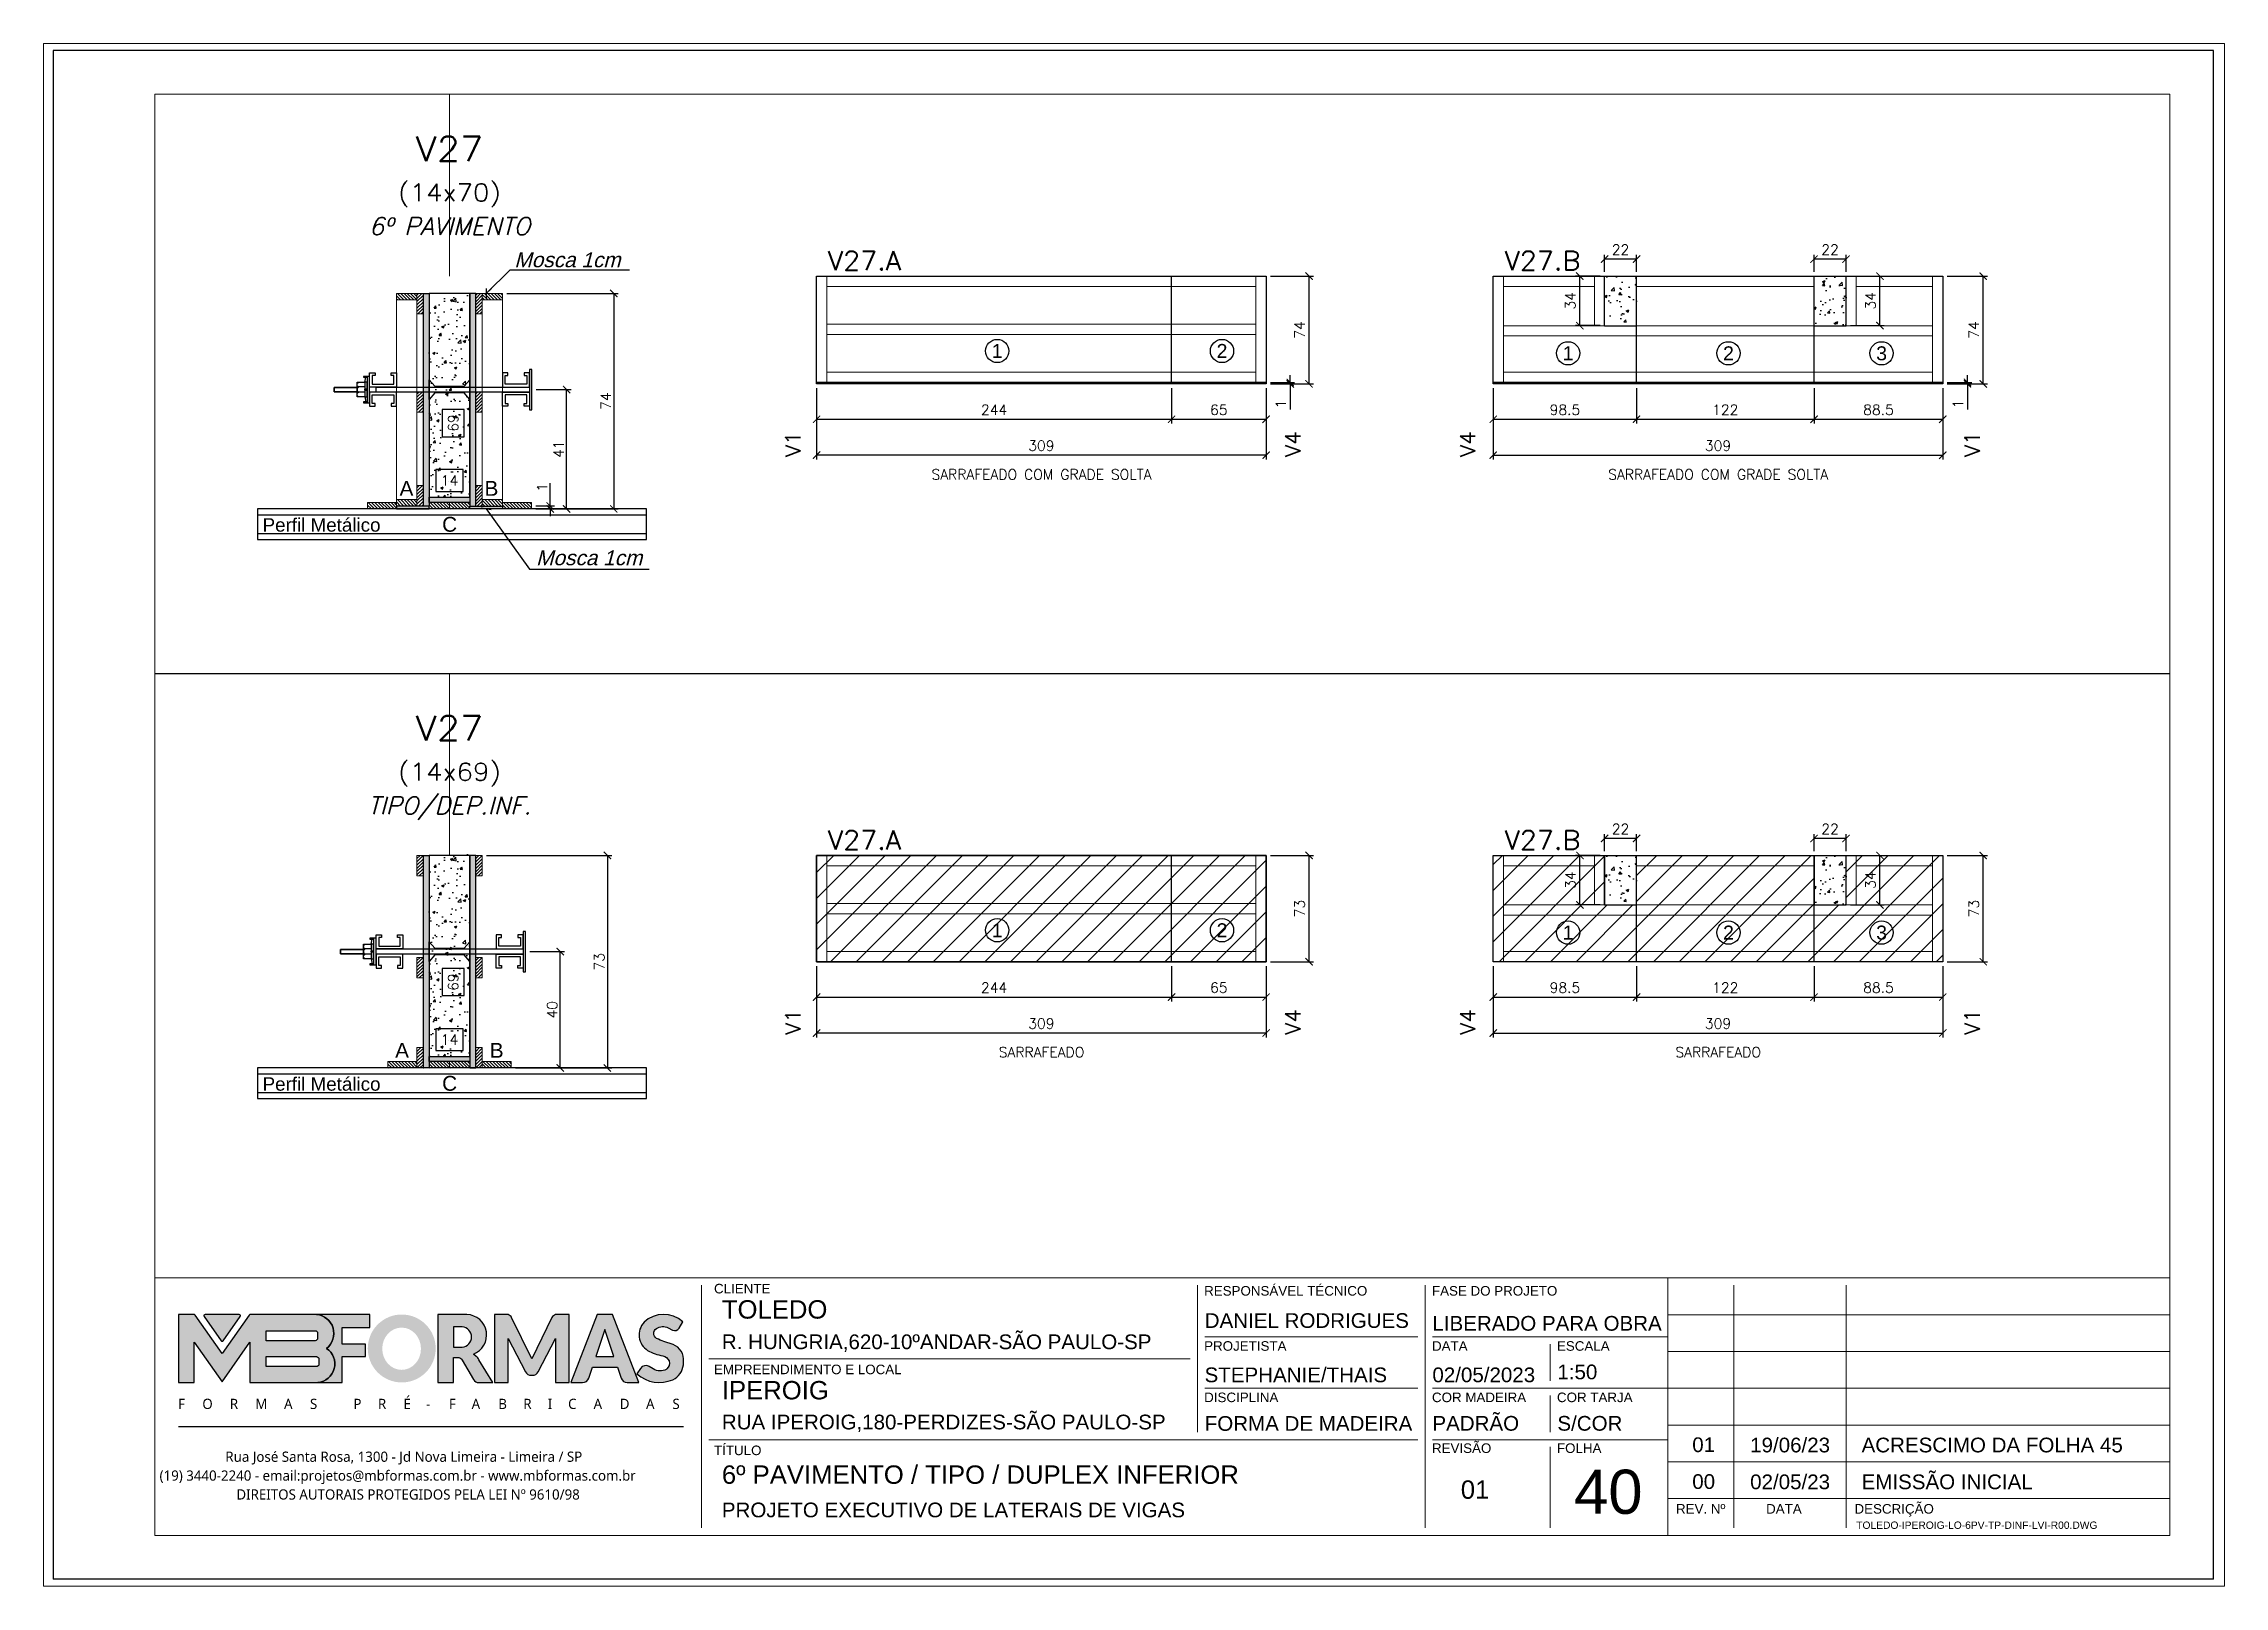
# Paper-space layout '40' of a CAD drawing. Extents: x 399.1 to 428.8, y 284.8 to 305.8.
# The model-space entities are those that its viewports show. They can reach past a viewport. Long polylines and large blocks are cut down to what shows.
import ezdxf
from ezdxf.enums import TextEntityAlignment as Align

# ---------------------------------------------------------------- set-up
doc = ezdxf.new("R2010")
doc.units = 0
doc.header["$PDMODE"] = 2
doc.header["$PDSIZE"] = 10
doc.linetypes.add('CABLIN', pattern=[0.35, 0.25, -0.1])
doc.linetypes.add('HIDDEN', pattern=[9.525, 6.35, -3.175])
doc.layers.get('0').update_dxf_attribs({"lineweight": 13})
doc.layers.get('Defpoints').update_dxf_attribs({"lineweight": 13})
for name, color, linetype in [('Barra de Ancoragem', 20, 'Continuous'), ('Concreto', 250, 'HIDDEN'), ('Cota', 4, 'Continuous'), ('Cota Seção (2x)', 4, 'Continuous'), ('Hachura', 252, 'CABLIN'), ('MB Logo', 255, 'Continuous'), ('Painéis', 200, 'Continuous'), ('Perfil Metálico', 224, 'Continuous'), ('Reaproveitamento', 251, 'Continuous'), ('Romaneio', 10, 'Continuous'), ('Texto de Titulo', 7, 'Continuous'), ('Texto Qtd Sarr', 242, 'Continuous'), ('Tubo de PVC', 51, 'Continuous')]:
    doc.layers.add(name, color=color, linetype=linetype)
for name, color, linetype, lineweight in [('FOLHA MB', 7, 'Continuous', 13), ('Madeira', 100, 'Continuous', 13), ('N° Folha', 5, 'Continuous', 13), ('Sarr 2.2x7', 40, 'Continuous', 9), ('Texto Seção', 7, 'Continuous', 15)]:
    doc.layers.add(name, color=color, linetype=linetype, lineweight=lineweight)
doc.layers.add('Laje_Perimetro', color=7, linetype='Continuous', plot=False)
doc.layers.add('VIEW', color=252, linetype='Continuous', lineweight=13, plot=False)
doc.styles.add('ARIAL', font='arial.ttf', dxfattribs={"oblique": 15, "height": 25})
doc.styles.add('MB_C01', font='arial.ttf', dxfattribs={"height": 1.3})
doc.styles.add('MB_C02', font='arial.ttf', dxfattribs={"height": 2})
doc.styles.add('MB_C03', font='arial.ttf', dxfattribs={"height": 2.5})
doc.styles.add('MB_C04', font='arial.ttf', dxfattribs={"height": 6})
doc.styles.add('MtXpl_Lucida_Sans_Un', font='l_10646.ttf')
doc.styles.add('REGUA-120', font='ROMANS.shx', dxfattribs={"height": 15})
doc.styles.add('ROMANS', font='romans.shx')
doc.dimstyles.new('Cota Paínel', dxfattribs={"dimtxt": 7, "dimasz": 5, "dimexe": 3, "dimexo": 3, "dimgap": 3, "dimtad": 1, "dimdec": 1, "dimzin": 12, "dimdsep": 46, "dimtxsty": 'ROMANS', "dimblk": 'ARCHTICK', "dimcen": 0, "dimclrd": 4, "dimclre": 4, "dimclrt": 1, "dimadec": 1, "dimazin": 3, "dimtfac": 1, "dimtdec": 1, "dimtmove": 0, "dimatfit": 3, "dimldrblk": 'OBLIQUE', "dimfxl": 1, "dimtolj": 1, "dimtzin": 12, "dimarcsym": 0})
doc.dimstyles.new('Cota Seção (2x)', dxfattribs={"dimtxt": 7, "dimasz": 5, "dimexe": 3, "dimexo": 3, "dimgap": 2, "dimtad": 3, "dimdec": 1, "dimlfac": 0.5, "dimzin": 12, "dimdsep": 46, "dimtxsty": 'ROMANS', "dimblk": 'ARCHTICK', "dimcen": 0, "dimclrd": 4, "dimclre": 4, "dimclrt": 1, "dimadec": 1, "dimazin": 3, "dimtfac": 1, "dimtdec": 1, "dimtmove": 0, "dimatfit": 3, "dimldrblk": 'OBLIQUE', "dimfxl": 1, "dimtolj": 1, "dimtzin": 12, "dimarcsym": 0})
doc.dimstyles.new('Cota Seção interna', dxfattribs={"dimtxt": 7, "dimasz": 6, "dimexe": 0.18, "dimexo": 2, "dimgap": -4, "dimtad": 3, "dimdec": 1, "dimlfac": 0.5, "dimzin": 12, "dimdsep": 46, "dimtxsty": 'ROMANS', "dimblk": 'ARCHTICK', "dimcen": 0.09, "dimse1": 1, "dimse2": 1, "dimsd1": 1, "dimsd2": 1, "dimclrd": 180, "dimclre": 5, "dimclrt": 1, "dimadec": 0, "dimazin": 3, "dimtfac": 1, "dimtdec": 1, "dimtofl": 0, "dimtmove": 0, "dimatfit": 3, "dimldrblk": 'ARCHTICK', "dimfxl": 1, "dimtolj": 1, "dimtzin": 0, "dimarcsym": 0})
pattern_1 = [(225, (-28729.531, -25185.3295), (1.12253202, -1.12253202), [])]
pattern_2 = [(225, (-28729.531, -25255.4365), (1.12253202, -1.12253202), [])]
pattern_3 = [(45, (-11941.0434, 21119.9756), (-1.12253202, 1.12253202), [])]
pattern_4 = [(45, (-11941.0434, 21184.5298), (-1.12253202, 1.12253202), [])]
pattern_5 = [(45, (0, 0), (-8.838835, 8.838835), [])]

psp = doc.layouts.new('40')

msp = doc.modelspace()

# ---------------------------------------------------------------- texts
at = {"layer": 'N° Folha', "color": 5, "style": 'MB_C04'}
msp.add_text('40', height=30.306, dxfattribs=at).set_placement((-19630.93, -2773))
at = {"layer": 'Painéis', "color": 1, "char_height": 7, "attachment_point": 5, "style": 'ROMANS'}
for s, insert in [('\\A1;SARRAFEADO COM GRADE SOLTA', (-19996.97, -2058.9)), ('\\A1;SARRAFEADO COM GRADE SOLTA', (-19531.85, -2058.9)), ('\\A1;SARRAFEADO', (-19996.97, -2455.87)), ('\\A1;SARRAFEADO', (-19531.85, -2455.87))]:
    msp.add_mtext(s, dxfattribs=dict(at, insert=insert))
at = {"layer": 'Romaneio', "color": 0, "style": 'ARIAL'}
for s, p in [('1', (-20027.43, -1974.12)), ('2', (-19872.93, -1974.12)), ('1', (-19635.06, -1975.72)), ('2', (-19524.81, -1975.72)), ('3', (-19419.56, -1975.72)), ('1', (-20027.43, -2372.09)), ('2', (-19872.93, -2372.09)), ('1', (-19635.06, -2373.69)), ('2', (-19524.81, -2373.69)), ('3', (-19419.56, -2373.69))]:
    msp.add_text(s, height=9.6, dxfattribs=at).set_placement(p, align=Align.MIDDLE_CENTER)
at = {"layer": 'Texto Seção', "style": 'REGUA-120', "width": 1.05}
for s, p in [('V27.A', (-20143.89, -1918.55)), ('V27.B', (-19678.76, -1918.55)), ('V27.A', (-20143.89, -2316.52)), ('V27.B', (-19678.76, -2316.52))]:
    msp.add_text(s, height=13, dxfattribs=at).set_placement(p)
for s, p in [('V1', (-20167.78, -2038.14)), ('V4', (-19824.25, -2038.14)), ('V4', (-19704.05, -2038.14)), ('V1', (-19357.27, -2038.14)), ('V4', (-19824.25, -2435.11)), ('V4', (-19704.05, -2435.11)), ('V1', (-20167.78, -2435.11)), ('V1', (-19357.27, -2435.11))]:
    msp.add_text(s, height=10.4, rotation=90, dxfattribs=at).set_placement(p, align=Align.MIDDLE_CENTER)
at = {"layer": 'Texto Seção', "color": 0, "linetype": 'Continuous', "style": 'ARIAL'}
for s, p in [('A', (-20433.49, -2068.51)), ('B', (-20375.1, -2068.51)), ('C', (-20403.83, -2093.19)), ('A', (-20436.53, -2454.58)), ('B', (-20371.47, -2454.58)), ('C', (-20403.83, -2477.25))]:
    msp.add_text(s, height=10.22, dxfattribs=at).set_placement(p, align=Align.MIDDLE_CENTER)
at = {"layer": 'Texto Seção', "style": 'ARIAL'}
for p in [(-20491.86, -2093.62), (-20491.86, -2477.69)]:
    msp.add_text('Perfil Metálico', height=9.24, dxfattribs=at).set_placement(p, align=Align.MIDDLE_CENTER)
at = {"layer": 'Texto Seção', "color": 0, "linetype": 'Continuous', "char_height": 10.2187, "attachment_point": 5, "style": 'ARIAL'}
for insert in [(-20322.88, -1911.56), (-20307.94, -2116.28)]:
    msp.add_mtext('\\A1;Mosca 1cm', dxfattribs=dict(at, insert=insert))

# ---------------------------------------------------------------- blocks, each defined once
blk = doc.blocks.new('MB-NOVO')
at = {"layer": 'MB Logo', "linetype": 'Continuous'}
h = blk.add_hatch(color=256, dxfattribs=at)
h.dxf.hatch_style = 1
h.set_gradient(color1=(242, 132, 69), color2=(247, 180, 141), rotation=90, tint=1)
h.paths.add_polyline_path([(-18529.6, 10980.8), (-18475.7, 10980.8, 0.706757), (-18468.7, 11008, 0.681802), (-18476.7, 11034.9), (-18529.4, 11034.9, 0.243712), (-18530.2, 11034.5), (-18551.7, 11003.9), (-18573.3, 11034.5, 0.243712), (-18574.1, 11034.9), (-18586.5, 11034.9), (-18586.5, 10980.8), (-18573.9, 10980.8), (-18573.9, 11012.9), (-18551.7, 10981.5), (-18529.6, 11012.9)])
h.paths.add_polyline_path([(-18516.8, 11014.1), (-18516.8, 11022), (-18477.8, 11022, -0.414214), (-18475.8, 11020), (-18475.8, 11016.1, -0.414214), (-18477.8, 11014.1)], flags=16)
h.paths.add_polyline_path([(-18516.8, 11001.4), (-18476.8, 11001.4, -0.414214), (-18474.8, 10999.4), (-18474.8, 10995.5, -0.414214), (-18476.8, 10993.5), (-18516.8, 10993.5)], flags=16)
at = {"layer": 'MB Logo', "true_color": 0x262626}
h = blk.add_hatch(color=250, dxfattribs=at)
h.dxf.hatch_style = 1
h.paths.add_polyline_path([(-18537.3, 11033.3, 0.60809), (-18538.1, 11034.9), (-18565.3, 11034.9, 0.60809), (-18566.1, 11033.3), (-18552.5, 11014, 0.518202), (-18550.9, 11014)])
h = blk.add_hatch(color=250, dxfattribs=at)
h.dxf.hatch_style = 1
h.paths.add_polyline_path([(-18456.2, 11011.3), (-18456.2, 11024.6), (-18434.2, 11024.6), (-18434.2, 11034.9), (-18476.7, 11034.9, -0.681802), (-18468.7, 11008, -0.706757), (-18475.7, 10980.8), (-18456.2, 10980.8), (-18456.2, 11001.4), (-18437.8, 11001.4), (-18437.8, 11011.3)])
h = blk.add_hatch(color=250, dxfattribs=at)
h.dxf.hatch_style = 1
h.paths.add_polyline_path([(-18435.9, 11007.9, 1), (-18381.9, 11007.9, 1)])
edge = h.paths.add_edge_path(flags=16)
edge.add_ellipse((-18409, 11007.7), major_axis=(0, 16.8), ratio=0.916255, start_angle=0, end_angle=360)
h = blk.add_hatch(color=250, dxfattribs=at)
h.dxf.hatch_style = 1
h.paths.add_polyline_path([(-18357, 11034.9), (-18380.2, 11034.9), (-18380.2, 10980.8), (-18367.6, 10980.8), (-18367.6, 11000.7), (-18363.4, 11000.7, -0.195765), (-18360.9, 10998.9), (-18351.8, 10983.2, 0.261385), (-18347.5, 10980.8), (-18336.4, 10980.8), (-18347.5, 10999, 0.082429), (-18349.6, 11001.5), (-18351.9, 11003.4, 0.81838)])
h.paths.add_polyline_path([(-18360.8, 11009), (-18367.6, 11009), (-18367.6, 11025), (-18360.8, 11025, -0.92578)], flags=16)
h = blk.add_hatch(color=250, dxfattribs=at)
h.dxf.hatch_style = 1
h.paths.add_polyline_path([(-18286.6, 11015.9), (-18286.6, 10980.8), (-18275.8, 10980.8), (-18275.8, 11034.9), (-18286.6, 11034.9, 0.216647), (-18289.4, 11032.4), (-18305.5, 10999.8), (-18321.6, 11032.7, 0.199908), (-18324.3, 11034.9), (-18335.2, 11034.9), (-18335.2, 10980.8), (-18324.3, 10980.8), (-18324.3, 11015.9), (-18310.4, 10989.3, 0.279644), (-18306, 10986.6, 0.340986), (-18300.5, 10989.3)])
h = blk.add_hatch(color=250, dxfattribs=at)
h.dxf.hatch_style = 1
h.paths.add_polyline_path([(-18274.4, 10980.8), (-18265, 10980.8, 0.322517), (-18260.2, 10984.3), (-18257.3, 10993), (-18237.2, 10993), (-18234.3, 10984.3, 0.322517), (-18229.5, 10980.8), (-18220.3, 10980.8), (-18241.2, 11034.9), (-18253.4, 11034.9)])
h.paths.add_polyline_path([(-18254.4, 11001.6), (-18247.3, 11023), (-18240.1, 11001.6)], flags=16)
h = blk.add_hatch(color=250, dxfattribs=at)
h.dxf.hatch_style = 1
h.paths.add_polyline_path([(-18206, 11024, -0.247671), (-18196.9, 11024.3), (-18193.5, 11022.5, 0.40799), (-18188.2, 11024.1), (-18185.4, 11029.1, 0.392837), (-18216.2, 11028.7, 0.467779), (-18213.3, 11006.3, 0.077523), (-18201.2, 11002.1, -0.214206), (-18196.1, 10997.9, -0.284295), (-18198.2, 10991.4, -0.26924), (-18208.8, 10991.6), (-18212.2, 10993.6, 0.407727), (-18219, 10992.1), (-18221.8, 10987.7, 0.296878), (-18193.2, 10983.1, 0.272251), (-18184.9, 10995.3), (-18184.6, 10997.9, 0.348906), (-18193.7, 11011.2), (-18200.4, 11013.5, -0.045018), (-18205.8, 11015.7, -0.618284)])
at = {"layer": 'MB Logo', "linetype": 'Continuous'}
blk.add_line((-18586.5, 10945.9), (-18184.8, 10945.9), dxfattribs=at)
at = {"layer": 'MB Logo', "color": 23, "linetype": 'Continuous', "true_color": 0xf28445}
for points in [[(-18573.3, 11034.5, 0.243712), (-18574.1, 11034.9), (-18586.5, 11034.9), (-18586.5, 10980.8), (-18573.9, 10980.8), (-18573.9, 11012.9), (-18551.7, 10981.5), (-18529.6, 11012.9), (-18529.6, 10980.8), (-18475.7, 10980.8, 0.706757), (-18468.7, 11008, 0.681802), (-18476.7, 11034.9), (-18529.4, 11034.9, 0.243712), (-18530.2, 11034.5), (-18551.7, 11003.9)], [(-18516.8, 11022), (-18477.8, 11022, -0.414214), (-18475.8, 11020), (-18475.8, 11016.1, -0.414214), (-18477.8, 11014.1), (-18516.8, 11014.1)], [(-18516.8, 11001.4), (-18476.8, 11001.4, -0.414214), (-18474.8, 10999.4), (-18474.8, 10995.5, -0.414214), (-18476.8, 10993.5), (-18516.8, 10993.5)]]:
    blk.add_lwpolyline(points, format="xyb", close=True, dxfattribs=at)
at = {"layer": 'MB Logo', "color": 250, "true_color": 0x262626}
for points in [[(-18537.3, 11033.3, 0.60809), (-18538.1, 11034.9), (-18565.3, 11034.9, 0.60809), (-18566.1, 11033.3), (-18552.5, 11014, 0.518202), (-18550.9, 11014)], [(-18437.8, 11011.3), (-18456.2, 11011.3), (-18456.2, 11024.6), (-18434.2, 11024.6), (-18434.2, 11034.9), (-18476.7, 11034.9, -0.681802), (-18468.7, 11008, -0.706757), (-18475.7, 10980.8), (-18456.2, 10980.8), (-18456.2, 11001.4), (-18437.8, 11001.4)], [(-18347.5, 10980.8), (-18336.4, 10980.8), (-18347.5, 10999, 0.082429), (-18349.6, 11001.5), (-18351.9, 11003.4, 0.81838), (-18357, 11034.9), (-18380.2, 11034.9), (-18380.2, 10980.8), (-18367.6, 10980.8), (-18367.6, 11000.7), (-18363.4, 11000.7, -0.209789), (-18360.8, 10998.7), (-18351.8, 10983.2, 0.261385)], [(-18286.6, 11015.9), (-18286.6, 10980.8), (-18275.8, 10980.8), (-18275.8, 11034.9), (-18286.6, 11034.9, 0.216647), (-18289.4, 11032.4), (-18305.5, 10999.8), (-18321.5, 11032.4, 0.216647), (-18324.3, 11034.9), (-18335.2, 11034.9), (-18335.2, 10980.8), (-18324.3, 10980.8), (-18324.3, 11015.9), (-18310.4, 10989.3, 0.279644), (-18306, 10986.6), (-18304.9, 10986.6, 0.279644), (-18300.5, 10989.3)], [(-18265, 10980.8, 0.322517), (-18260.2, 10984.3), (-18257.3, 10993), (-18237.2, 10993), (-18234.3, 10984.3, 0.322517), (-18229.5, 10980.8), (-18220.3, 10980.8), (-18241.2, 11034.9), (-18253.4, 11034.9), (-18274.4, 10980.8)], [(-18206.2, 11015.9, -0.549626), (-18206.4, 11023.8, -0.258723), (-18196.9, 11024.3), (-18193.5, 11022.5, 0.40799), (-18188.2, 11024.1), (-18185.4, 11029.1, 0.392837), (-18216.2, 11028.7, 0.467779), (-18213.3, 11006.3, 0.077523), (-18201.2, 11002.1, -0.203897), (-18196.3, 10998.2), (-18196.1, 10997.8, -0.267611), (-18198, 10991.6), (-18198.5, 10991.3, -0.261145), (-18208.8, 10991.6), (-18212.2, 10993.6, 0.407727), (-18219, 10992.1), (-18221.8, 10987.7, 0.296878), (-18193.2, 10983.1, 0.265963), (-18184.9, 10994.9), (-18184.7, 10997.6, 0.340466), (-18193.1, 11011), (-18200.4, 11013.5, -0.049298)], [(-18367.6, 11009), (-18360.8, 11009, 0.92578), (-18360.8, 11025), (-18367.6, 11025)]]:
    blk.add_lwpolyline(points, format="xyb", close=True, dxfattribs=at)
blk.add_lwpolyline([(-18247.3, 11023), (-18254.4, 11001.6), (-18240.1, 11001.6)], close=True, dxfattribs=at)
at = {"layer": 'MB Logo', "color": 250, "true_color": 0x262626, "style": 'MtXpl_Lucida_Sans_Un'}
for s, height, p in [('F', 8.12, (-18586.8, 10959.8)), ('O', 8.12, (-18567.5, 10959.8)), ('R', 8.12, (-18545.6, 10959.8)), ('M', 8.12, (-18525.4, 10959.8)), ('A', 8.12, (-18502.5, 10959.8)), ('S', 8.12, (-18481.9, 10959.8)), ('P', 8.12, (-18447.3, 10959.8)), ('R', 8.12, (-18427.8, 10959.8)), ('É', 8.12, (-18407.5, 10959.8)), ('-', 8.12, (-18389.6, 10959.8)), ('F', 8.12, (-18371.4, 10959.8)), ('A', 8.12, (-18353.3, 10959.8)), ('B', 8.12, (-18332.1, 10959.8)), ('R', 8.12, (-18312.2, 10959.8)), ('I', 8.12, (-18292.7, 10959.8)), ('C', 8.12, (-18276.6, 10959.8)), ('A', 8.12, (-18256.3, 10959.8)), ('D', 8.12, (-18235.5, 10959.8)), ('A', 8.12, (-18214.6, 10959.8)), ('S', 8.12, (-18193.6, 10959.8)), ('DIREITOS AUTORAIS PROTEGIDOS PELA LEI Nº 9610/98', 8.122, (-18540.4, 10887.8))]:
    blk.add_text(s, height=height, dxfattribs=at).set_placement(p)
at = {"layer": 'MB Logo', "style": 'MtXpl_Lucida_Sans_Un'}
for s, p in [('(19) 3440-2240 - email:projetos@mbformas.com.br - www.mbformas.com.br', (-18601.5, 10902.8)), ('Rua José Santa Rosa, 1300 - Jd Nova Limeira - Limeira / SP', (-18549.2, 10917.8))]:
    blk.add_text(s, height=8.122, dxfattribs=at).set_placement(p)
blk = doc.blocks.new('A$C169d8357')
at = {"layer": 'FOLHA MB', "color": 1}
for p, q in [((1109.8, 356.7), (70, 356.7)), ((445.6, 351.7), (445.6, 185)), ((786.6, 351.7), (786.6, 250.7)), ((943.1, 351.7), (943.1, 185)), ((1109.8, 356.7), (1109.8, 179.9)), ((1455, 356.7), (1109.8, 356.7)), ((1155.3, 185), (1155.3, 351.7)), ((1232.6, 351.7), (1232.6, 185)), ((1455, 331.5), (1109.8, 331.5)), ((938.1, 316.3), (791.6, 316.3)), ((1109.8, 316.3), (948.2, 316.3)), ((781.5, 301.2), (450.7, 301.2)), ((1029, 311.3), (1029, 286)), ((1455, 306.2), (1109.8, 306.2)), ((938.1, 281), (791.6, 281)), ((1109.8, 281), (948.2, 281)), ((1029, 275.9), (1029, 250.7)), ((1455, 281), (1109.8, 281)), ((1455, 255.7), (1109.8, 255.7)), ((938.1, 245.6), (450.7, 245.6)), ((1109.8, 245.6), (948.2, 245.6)), ((1029, 240.6), (1029, 185)), ((1455, 230.4), (1109.8, 230.4)), ((1455, 205.2), (1109.8, 205.2))]:
    blk.add_line(p, q, dxfattribs=at)
for points in [[(0, 1199.9), (0, 149.9), (1485, 149.9), (1485, 1199.9)], [(70, 1169.9), (70, 179.9), (1455, 179.9), (1455, 1169.9)]]:
    blk.add_lwpolyline(points, close=True, dxfattribs=at)
at = {"layer": 'MB Logo', "xscale": 0.8642040370897565, "yscale": 0.8642040370897565, "zscale": 0.8642040370897565}
blk.add_blockref('MB-NOVO', (16148.7, -9204.8), dxfattribs=at)
at = {"layer": 'FOLHA MB', "color": 6}
for s, height, style, p in [('CLIENTE', 6.57, 'MB_C01', (454.3, 346.1)), ('RESPONSÁVEL TÉCNICO', 6.566, 'MB_C01', (791.2, 344.6)), ('FASE DO PROJETO', 6.566, 'MB_C01', (947.8, 344.6)), ('R. HUNGRIA,620-10ºANDAR-SÃO PAULO-SP', 10.102, 'MB_C02', (459.7, 307.8)), ('PROJETISTA', 6.57, 'MB_C01', (791.2, 306.7)), ('DATA', 6.57, 'MB_C01', (947.8, 306.7)), ('ESCALA', 6.57, 'MB_C01', (1033.7, 306.7)), ('EMPREENDIMENTO E LOCAL', 6.566, 'MB_C01', (454.3, 290.6)), ('DISCIPLINA', 6.57, 'MB_C01', (791.2, 271.4)), ('COR MADEIRA', 6.566, 'MB_C01', (947.8, 271.4)), ('COR TARJA', 6.57, 'MB_C01', (1033.7, 271.4)), ('RUA IPEROIG,180-PERDIZES-SÃO PAULO-SP', 10.102, 'MB_C02', (459.7, 252.7)), ('TÍTULO', 6.57, 'MB_C01', (454.3, 235)), ('REVISÃO', 6.57, 'MB_C01', (947.8, 236.5)), ('FOLHA', 6.57, 'MB_C01', (1033.7, 236.5)), ('PROJETO EXECUTIVO DE LATERAIS DE VIGAS', 10.102, 'MB_C02', (459.7, 192.3))]:
    blk.add_text(s, height=height, dxfattribs=dict(at, style=style)).set_placement(p)
at = {"layer": 'FOLHA MB', "color": 5}
for s, height, style, p in [('TOLEDO', 12.63, 'MB_C03', (459.7, 328.8)), ('DANIEL RODRIGUES', 10.102, 'MB_C02', (791.6, 322.4)), ('LIBERADO PARA OBRA', 10.102, 'MB_C02', (948.1, 320.5)), ('IPEROIG', 12.63, 'MB_C03', (459.7, 273.3)), ('STEPHANIE/THAIS', 10.102, 'MB_C02', (791.5, 285.1)), ('02/05/2023', 10.1, 'MB_C02', (948.1, 285.1)), ('1:50', 10.1, 'MB_C02', (1034, 287.1)), ('FORMA DE MADEIRA', 10.102, 'MB_C02', (791.6, 251.7)), ('PADRÃO', 10.1, 'MB_C02', (948.1, 251.8)), ('S/COR', 10.1, 'MB_C02', (1034, 251.8)), ('01', 10.1, 'MB_C02', (1126.7, 237.1)), ('19/06/23', 10.1, 'MB_C02', (1166.5, 236.9)), ('ACRESCIMO DA FOLHA 45', 10.102, 'MB_C02', (1243.1, 236.9)), ('6º PAVIMENTO / TIPO / DUPLEX INFERIOR', 12.628, 'MB_C03', (459.7, 215.3)), ('01', 12.63, 'MB_C03', (967.6, 205)), ('00', 10.1, 'MB_C02', (1126.7, 211.8)), ('02/05/23', 10.1, 'MB_C02', (1166.5, 211.6)), ('EMISSÃO INICIAL', 10.102, 'MB_C02', (1243.1, 211.6))]:
    blk.add_text(s, height=height, dxfattribs=dict(at, style=style)).set_placement(p)
at = {"layer": 'FOLHA MB', "color": 6, "style": 'MB_C01'}
for s, p in [('REV. Nº', (1132.5, 198.1)), ('DATA', (1189.7, 198.1)), ('DESCRIÇÃO', (1265.5, 198.1))]:
    blk.add_text(s, height=6.57, dxfattribs=at).set_placement(p, align=Align.MIDDLE_CENTER)
at = {"layer": 'FOLHA MB', "insert": (1239.4, 189.4), "char_height": 5.051, "width": 210.818, "attachment_point": 1, "style": 'MB_C04'}
blk.add_mtext('TOLEDO-IPEROIG-LO-6PV-TP-DINF-LVI-R00.DWG', dxfattribs=at)
blk = doc.blocks.new('titulo1')
at = {"layer": 'Defpoints', "color": 252, "linetype": 'HIDDEN', "ltscale": 2}
blk.add_line((0, 0), (0, 125), dxfattribs=at)
at = {"layer": 'Defpoints', "style": 'ROMANS', "oblique": 15}
blk.add_attdef('FOLHA', text='', height=10, dxfattribs=at).set_placement((0, 15.6), align=Align.MIDDLE_CENTER)
at = {"layer": 'Texto Qtd Sarr', "color": 3, "style": 'ROMANS', "oblique": 15}
for tag, height, p in [('TITULO', 17, (0, 71.4)), ('SEÇÃO', 12, (0, 41.5))]:
    blk.add_attdef(tag, text='', height=height, dxfattribs=at).set_placement(p, align=Align.MIDDLE_CENTER)
blk = doc.blocks.new('*D1297')
at = {"layer": 'Cota Seção (2x)', "color": 180, "lineweight": -2, "transparency": 16777216}
for p, q in [((-20394.6, -2055.6), (-20413.2, -2055.6)), ((-20413.2, -2055.6), (-20413.2, -2070.6)), ((-20394.6, -2070.6), (-20394.6, -2055.6)), ((-20413.2, -2070.6), (-20394.6, -2070.6))]:
    blk.add_line(p, q, dxfattribs=at)
at = {"layer": 'Defpoints', "color": 0, "transparency": 16777216}
for p in [(-20417.9, -2074.6), (-20417.9, -2074.6), (-20389.9, -2074.6)]:
    blk.add_point(p, dxfattribs=at)
at = {"layer": 'Cota Seção (2x)', "color": 1, "transparency": 16777216, "insert": (-20403.9, -2063.1), "char_height": 7, "attachment_point": 5, "style": 'ROMANS'}
blk.add_mtext('\\A1;14', dxfattribs=at)
blk = doc.blocks.new('_ArchTick')
at = {"color": 0, "linetype": 'ByBlock', "const_width": 0.15}
blk.add_lwpolyline([(-0.5, -0.5), (0.5, 0.5)], dxfattribs=at)
blk = doc.blocks.new('DSADSAD')
at = {"layer": 'Barra de Ancoragem'}
for p, q in [((-12991, 7698.4), (-13009.2, 7698.4)), ((-13005.1, 7696.9), (-13008.6, 7697.6)), ((-12995.1, 7696.9), (-12991.5, 7697.6))]:
    blk.add_line(p, q, dxfattribs=at)
at = {"layer": 'Barra de Ancoragem', "flags": 128}
for points in [[(-13009.2, 7700.2), (-12991, 7700.2), (-12991, 7698.4), (-13009.2, 7698.4)], [(-13008.6, 7698.4), (-13008.6, 7696), (-13009.2, 7696), (-13009.2, 7698.4)], [(-12995.1, 7698.4), (-12995.1, 7696.9), (-13005.1, 7696.9), (-13005.1, 7698.4)], [(-12991, 7698.4), (-12991, 7696), (-12991.5, 7696), (-12991.5, 7698.4)]]:
    blk.add_lwpolyline(points, close=True, dxfattribs=at)
for points in [[(-13005.1, 7696.9), (-13005.1, 7691.6), (-12995.1, 7691.6), (-12995.1, 7696.9)], [(-13000.4, 7696.9), (-13000.4, 7698.4), (-12999.8, 7698.4), (-12999.8, 7696.9), (-13000.4, 7696.9), (-12999.8, 7696.9)]]:
    blk.add_lwpolyline(points, dxfattribs=at)
for points in [[(-13001.9, 7696.9), (-13001.9, 7692.8, 0.666667), (-12998.3, 7692.8, 0.666667)], [(-12998.3, 7696.9), (-12998.3, 7692.8, 0.729796), (-12995.1, 7692.8, 0.729796)]]:
    blk.add_lwpolyline(points, format="xyb", dxfattribs=at)
at = {"layer": 'Barra de Ancoragem'}
blk.add_arc((-13003.5, 7693.3), 1.7, 197.7564, 342.2436, dxfattribs=at)
blk = doc.blocks.new('*D1298')
at = {"layer": 'Cota', "color": 4, "lineweight": -2, "transparency": 16777216}
for p, q in [((-20344.4, -2000.6), (-20320.4, -2000.6)), ((-20323.4, -2082.6), (-20323.4, -2000.6)), ((-20344.5, -2082.6), (-20320.4, -2082.6))]:
    blk.add_line(p, q, dxfattribs=at)
at = {"layer": 'Defpoints', "color": 0, "transparency": 16777216}
for p in [(-20347.4, -2000.6), (-20323.4, -2000.6), (-20347.5, -2082.6)]:
    blk.add_point(p, dxfattribs=at)
at = {"layer": 'Cota', "color": 4, "lineweight": -2, "transparency": 16777216, "xscale": 5, "yscale": 5, "zscale": 5}
for p, rotation in [((-20323.4, -2000.6), 90), ((-20323.4, -2082.6), 270)]:
    blk.add_blockref('_ArchTick', p, dxfattribs=dict(at, rotation=rotation))
at = {"layer": 'Cota', "color": 1, "transparency": 16777216, "insert": (-20328.9, -2041.6), "char_height": 7, "attachment_point": 5, "rotation": 90, "style": 'ROMANS'}
blk.add_mtext('\\A1;41', dxfattribs=at)
blk = doc.blocks.new('_OBLIQUE')
at = {"color": 0, "linetype": 'ByBlock', "lineweight": -2}
for p, q in [((0, 0), (-1, 0)), ((-0.5, -0.5), (0.5, 0.5))]:
    blk.add_line(p, q, dxfattribs=at)
blk = doc.blocks.new('*D1299')
at = {"layer": 'Cota Seção (2x)', "color": 180, "lineweight": -2, "transparency": 16777216}
for p, q in [((-20393.9, -2014.3), (-20408.9, -2014.3)), ((-20408.9, -2014.3), (-20408.9, -2033)), ((-20393.9, -2033), (-20393.9, -2014.3)), ((-20408.9, -2033), (-20393.9, -2033))]:
    blk.add_line(p, q, dxfattribs=at)
at = {"layer": 'Defpoints', "color": 0, "transparency": 16777216}
for p in [(-20417.9, -1936.6), (-20389.9, -1936.6), (-20417.9, -2074.6)]:
    blk.add_point(p, dxfattribs=at)
at = {"layer": 'Cota Seção (2x)', "color": 1, "transparency": 16777216, "insert": (-20401.4, -2023.6), "char_height": 7, "attachment_point": 5, "rotation": 90, "style": 'ROMANS'}
blk.add_mtext('\\A1;69', dxfattribs=at)
blk = doc.blocks.new('*D1300')
at = {"layer": 'Cota', "color": 4, "lineweight": -2, "transparency": 16777216}
for p, q in [((-20364.5, -1934.6), (-20288, -1934.6)), ((-20291, -1934.6), (-20291, -2082.6)), ((-20344.5, -2082.6), (-20288, -2082.6))]:
    blk.add_line(p, q, dxfattribs=at)
at = {"layer": 'Defpoints', "color": 0, "transparency": 16777216}
for p in [(-20367.5, -1934.6), (-20347.5, -2082.6), (-20291, -2082.6)]:
    blk.add_point(p, dxfattribs=at)
at = {"layer": 'Cota', "color": 4, "lineweight": -2, "transparency": 16777216, "xscale": 5, "yscale": 5, "zscale": 5}
for p, rotation in [((-20291, -1934.6), 90), ((-20291, -2082.6), 270)]:
    blk.add_blockref('_ArchTick', p, dxfattribs=dict(at, rotation=rotation))
at = {"layer": 'Cota', "color": 1, "transparency": 16777216, "insert": (-20296.5, -2008.6), "char_height": 7, "attachment_point": 5, "rotation": 90, "style": 'ROMANS'}
blk.add_mtext('\\A1;74', dxfattribs=at)
blk = doc.blocks.new('*D1301')
at = {"layer": 'Cota', "color": 4, "lineweight": -2, "transparency": 16777216}
for p, q in [((-19686.5, -1999.7), (-19686.5, -2024)), ((-19588, -1999.7), (-19588, -2024)), ((-19686.5, -2021), (-19588, -2021))]:
    blk.add_line(p, q, dxfattribs=at)
at = {"layer": 'Defpoints', "color": 0, "transparency": 16777216}
for p in [(-19686.5, -1996.7), (-19588, -1996.7), (-19588, -2021)]:
    blk.add_point(p, dxfattribs=at)
at = {"layer": 'Cota', "color": 4, "lineweight": -2, "transparency": 16777216, "xscale": 5, "yscale": 5, "zscale": 5, "rotation": 180}
blk.add_blockref('_ArchTick', (-19686.5, -2021), dxfattribs=at)
at = {"layer": 'Cota', "color": 4, "lineweight": -2, "transparency": 16777216, "xscale": 5, "yscale": 5, "zscale": 5}
blk.add_blockref('_ArchTick', (-19588, -2021), dxfattribs=at)
at = {"layer": 'Cota', "color": 1, "transparency": 16777216, "insert": (-19637.2, -2014.5), "char_height": 7, "attachment_point": 5, "style": 'ROMANS'}
blk.add_mtext('\\A1;98.5', dxfattribs=at)
blk = doc.blocks.new('*D1302')
at = {"layer": 'Cota', "color": 4, "lineweight": -2, "transparency": 16777216}
for p, q in [((-19588, -1999.7), (-19588, -2024)), ((-19466, -1999.7), (-19466, -2024)), ((-19588, -2021), (-19466, -2021))]:
    blk.add_line(p, q, dxfattribs=at)
at = {"layer": 'Defpoints', "color": 0, "transparency": 16777216}
for p in [(-19588, -1996.7), (-19466, -1996.7), (-19466, -2021)]:
    blk.add_point(p, dxfattribs=at)
at = {"layer": 'Cota', "color": 4, "lineweight": -2, "transparency": 16777216, "xscale": 5, "yscale": 5, "zscale": 5, "rotation": 180}
blk.add_blockref('_ArchTick', (-19588, -2021), dxfattribs=at)
at = {"layer": 'Cota', "color": 4, "lineweight": -2, "transparency": 16777216, "xscale": 5, "yscale": 5, "zscale": 5}
blk.add_blockref('_ArchTick', (-19466, -2021), dxfattribs=at)
at = {"layer": 'Cota', "color": 1, "transparency": 16777216, "insert": (-19527, -2014.5), "char_height": 7, "attachment_point": 5, "style": 'ROMANS'}
blk.add_mtext('\\A1;122', dxfattribs=at)
blk = doc.blocks.new('*D1303')
at = {"layer": 'Cota', "color": 4, "lineweight": -2, "transparency": 16777216}
for p, q in [((-19466, -1999.7), (-19466, -2024)), ((-19377.5, -1999.7), (-19377.5, -2024)), ((-19466, -2021), (-19377.5, -2021))]:
    blk.add_line(p, q, dxfattribs=at)
at = {"layer": 'Defpoints', "color": 0, "transparency": 16777216}
for p in [(-19466, -1996.7), (-19377.5, -1996.7), (-19377.5, -2021)]:
    blk.add_point(p, dxfattribs=at)
at = {"layer": 'Cota', "color": 4, "lineweight": -2, "transparency": 16777216, "xscale": 5, "yscale": 5, "zscale": 5, "rotation": 180}
blk.add_blockref('_ArchTick', (-19466, -2021), dxfattribs=at)
at = {"layer": 'Cota', "color": 4, "lineweight": -2, "transparency": 16777216, "xscale": 5, "yscale": 5, "zscale": 5}
blk.add_blockref('_ArchTick', (-19377.5, -2021), dxfattribs=at)
at = {"layer": 'Cota', "color": 1, "transparency": 16777216, "insert": (-19421.7, -2014.5), "char_height": 7, "attachment_point": 5, "style": 'ROMANS'}
blk.add_mtext('\\A1;88.5', dxfattribs=at)
blk = doc.blocks.new('*D1304')
at = {"layer": 'Cota', "color": 4, "lineweight": -2, "transparency": 16777216}
for p, q in [((-19686.5, -1999.7), (-19686.5, -2048.7)), ((-19377.5, -1999.7), (-19377.5, -2048.7)), ((-19686.5, -2045.7), (-19377.5, -2045.7))]:
    blk.add_line(p, q, dxfattribs=at)
at = {"layer": 'Defpoints', "color": 0, "transparency": 16777216}
for p in [(-19686.5, -1996.7), (-19377.5, -1996.7), (-19377.5, -2045.7)]:
    blk.add_point(p, dxfattribs=at)
at = {"layer": 'Cota', "color": 4, "lineweight": -2, "transparency": 16777216, "xscale": 5, "yscale": 5, "zscale": 5, "rotation": 180}
blk.add_blockref('_ArchTick', (-19686.5, -2045.7), dxfattribs=at)
at = {"layer": 'Cota', "color": 4, "lineweight": -2, "transparency": 16777216, "xscale": 5, "yscale": 5, "zscale": 5}
blk.add_blockref('_ArchTick', (-19377.5, -2045.7), dxfattribs=at)
at = {"layer": 'Cota', "color": 1, "transparency": 16777216, "insert": (-19532, -2039.2), "char_height": 7, "attachment_point": 5, "style": 'ROMANS'}
blk.add_mtext('\\A1;309', dxfattribs=at)
blk = doc.blocks.new('*D1305')
at = {"layer": 'Cota', "color": 4, "lineweight": -2, "transparency": 16777216}
for p, q in [((-19613, -1922.7), (-19630, -1922.7)), ((-19627, -1956.7), (-19627, -1922.7)), ((-19613, -1956.7), (-19630, -1956.7))]:
    blk.add_line(p, q, dxfattribs=at)
at = {"layer": 'Defpoints', "color": 0, "transparency": 16777216}
for p in [(-19627, -1922.7), (-19610, -1922.7), (-19610, -1956.7)]:
    blk.add_point(p, dxfattribs=at)
at = {"layer": 'Cota', "color": 4, "lineweight": -2, "transparency": 16777216, "xscale": 5, "yscale": 5, "zscale": 5}
for p, rotation in [((-19627, -1922.7), 90), ((-19627, -1956.7), 270)]:
    blk.add_blockref('_ArchTick', p, dxfattribs=dict(at, rotation=rotation))
at = {"layer": 'Cota', "color": 1, "transparency": 16777216, "insert": (-19633.5, -1939.7), "char_height": 7, "attachment_point": 5, "rotation": 90, "style": 'ROMANS'}
blk.add_mtext('\\A1;34', dxfattribs=at)
blk = doc.blocks.new('*D1306')
at = {"layer": 'Cota', "color": 4, "lineweight": -2, "transparency": 16777216}
for p, q in [((-19610, -1919.7), (-19610, -1908)), ((-19588, -1911), (-19610, -1911)), ((-19588, -1919.7), (-19588, -1908))]:
    blk.add_line(p, q, dxfattribs=at)
at = {"layer": 'Defpoints', "color": 0, "transparency": 16777216}
for p in [(-19610, -1911), (-19610, -1922.7), (-19588, -1922.7)]:
    blk.add_point(p, dxfattribs=at)
at = {"layer": 'Cota', "color": 4, "lineweight": -2, "transparency": 16777216, "xscale": 5, "yscale": 5, "zscale": 5, "rotation": 180}
blk.add_blockref('_ArchTick', (-19610, -1911), dxfattribs=at)
at = {"layer": 'Cota', "color": 4, "lineweight": -2, "transparency": 16777216, "xscale": 5, "yscale": 5, "zscale": 5}
blk.add_blockref('_ArchTick', (-19588, -1911), dxfattribs=at)
at = {"layer": 'Cota', "color": 1, "transparency": 16777216, "insert": (-19599, -1904.5), "char_height": 7, "attachment_point": 5, "style": 'ROMANS'}
blk.add_mtext('\\A1;22', dxfattribs=at)
blk = doc.blocks.new('*D1307')
at = {"layer": 'Cota', "color": 4, "lineweight": -2, "transparency": 16777216}
for p, q in [((-19466, -1919.7), (-19466, -1908)), ((-19444, -1911), (-19466, -1911)), ((-19444, -1919.7), (-19444, -1908))]:
    blk.add_line(p, q, dxfattribs=at)
at = {"layer": 'Defpoints', "color": 0, "transparency": 16777216}
for p in [(-19466, -1911), (-19466, -1922.7), (-19444, -1922.7)]:
    blk.add_point(p, dxfattribs=at)
at = {"layer": 'Cota', "color": 4, "lineweight": -2, "transparency": 16777216, "xscale": 5, "yscale": 5, "zscale": 5, "rotation": 180}
blk.add_blockref('_ArchTick', (-19466, -1911), dxfattribs=at)
at = {"layer": 'Cota', "color": 4, "lineweight": -2, "transparency": 16777216, "xscale": 5, "yscale": 5, "zscale": 5}
blk.add_blockref('_ArchTick', (-19444, -1911), dxfattribs=at)
at = {"layer": 'Cota', "color": 1, "transparency": 16777216, "insert": (-19455, -1904.5), "char_height": 7, "attachment_point": 5, "style": 'ROMANS'}
blk.add_mtext('\\A1;22', dxfattribs=at)
blk = doc.blocks.new('*D1308')
at = {"layer": 'Cota', "color": 4, "lineweight": -2, "transparency": 16777216}
for p, q in [((-19441, -1922.7), (-19417.7, -1922.7)), ((-19420.7, -1956.7), (-19420.7, -1922.7)), ((-19441, -1956.7), (-19417.7, -1956.7))]:
    blk.add_line(p, q, dxfattribs=at)
at = {"layer": 'Defpoints', "color": 0, "transparency": 16777216}
for p in [(-19444, -1922.7), (-19420.7, -1922.7), (-19444, -1956.7)]:
    blk.add_point(p, dxfattribs=at)
at = {"layer": 'Cota', "color": 4, "lineweight": -2, "transparency": 16777216, "xscale": 5, "yscale": 5, "zscale": 5}
for p, rotation in [((-19420.7, -1922.7), 90), ((-19420.7, -1956.7), 270)]:
    blk.add_blockref('_ArchTick', p, dxfattribs=dict(at, rotation=rotation))
at = {"layer": 'Cota', "color": 1, "transparency": 16777216, "insert": (-19427.2, -1939.7), "char_height": 7, "attachment_point": 5, "rotation": 90, "style": 'ROMANS'}
blk.add_mtext('\\A1;34', dxfattribs=at)
blk = doc.blocks.new('*D1309')
at = {"layer": 'Cota', "color": 4, "lineweight": -2, "transparency": 16777216}
for p, q in [((-19374.5, -1922.7), (-19346.7, -1922.7)), ((-19349.7, -1996.7), (-19349.7, -1922.7)), ((-19374.5, -1996.7), (-19346.7, -1996.7))]:
    blk.add_line(p, q, dxfattribs=at)
at = {"layer": 'Defpoints', "color": 0, "transparency": 16777216}
for p in [(-19377.5, -1922.7), (-19349.7, -1922.7), (-19377.5, -1996.7)]:
    blk.add_point(p, dxfattribs=at)
at = {"layer": 'Cota', "color": 4, "lineweight": -2, "transparency": 16777216, "xscale": 5, "yscale": 5, "zscale": 5}
for p, rotation in [((-19349.7, -1922.7), 90), ((-19349.7, -1996.7), 270)]:
    blk.add_blockref('_ArchTick', p, dxfattribs=dict(at, rotation=rotation))
at = {"layer": 'Cota', "color": 1, "transparency": 16777216, "insert": (-19356.2, -1959.7), "char_height": 7, "attachment_point": 5, "rotation": 90, "style": 'ROMANS'}
blk.add_mtext('\\A1;74', dxfattribs=at)
blk = doc.blocks.new('*D1310')
at = {"layer": 'Cota', "color": 4, "lineweight": -2, "transparency": 16777216}
for p, q in [((-19839.6, -1922.7), (-19810.1, -1922.7)), ((-19813.1, -1996.7), (-19813.1, -1922.7)), ((-19839.6, -1996.7), (-19810.1, -1996.7))]:
    blk.add_line(p, q, dxfattribs=at)
at = {"layer": 'Defpoints', "color": 0, "transparency": 16777216}
for p in [(-19842.6, -1922.7), (-19813.1, -1922.7), (-19842.6, -1996.7)]:
    blk.add_point(p, dxfattribs=at)
at = {"layer": 'Cota', "color": 4, "lineweight": -2, "transparency": 16777216, "xscale": 5, "yscale": 5, "zscale": 5}
for p, rotation in [((-19813.1, -1922.7), 90), ((-19813.1, -1996.7), 270)]:
    blk.add_blockref('_ArchTick', p, dxfattribs=dict(at, rotation=rotation))
at = {"layer": 'Cota', "color": 1, "transparency": 16777216, "insert": (-19819.6, -1959.7), "char_height": 7, "attachment_point": 5, "rotation": 90, "style": 'ROMANS'}
blk.add_mtext('\\A1;74', dxfattribs=at)
blk = doc.blocks.new('*D1311')
at = {"layer": 'Cota', "color": 4, "lineweight": -2, "transparency": 16777216}
for p, q in [((-20151.6, -1999.7), (-20151.6, -2048.7)), ((-19842.6, -1999.7), (-19842.6, -2048.7)), ((-19842.6, -2045.7), (-20151.6, -2045.7))]:
    blk.add_line(p, q, dxfattribs=at)
at = {"layer": 'Defpoints', "color": 0, "transparency": 16777216}
for p in [(-20151.6, -1996.7), (-19842.6, -1996.7), (-20151.6, -2045.7)]:
    blk.add_point(p, dxfattribs=at)
at = {"layer": 'Cota', "color": 4, "lineweight": -2, "transparency": 16777216, "xscale": 5, "yscale": 5, "zscale": 5, "rotation": 180}
blk.add_blockref('_ArchTick', (-20151.6, -2045.7), dxfattribs=at)
at = {"layer": 'Cota', "color": 4, "lineweight": -2, "transparency": 16777216, "xscale": 5, "yscale": 5, "zscale": 5}
blk.add_blockref('_ArchTick', (-19842.6, -2045.7), dxfattribs=at)
at = {"layer": 'Cota', "color": 1, "transparency": 16777216, "insert": (-19997.1, -2039.2), "char_height": 7, "attachment_point": 5, "style": 'ROMANS'}
blk.add_mtext('\\A1;309', dxfattribs=at)
blk = doc.blocks.new('*D1312')
at = {"layer": 'Cota', "color": 4, "lineweight": -2, "transparency": 16777216}
for p, q in [((-20151.6, -1999.7), (-20151.6, -2024)), ((-19907.6, -1999.7), (-19907.6, -2024)), ((-20151.6, -2021), (-19907.6, -2021))]:
    blk.add_line(p, q, dxfattribs=at)
at = {"layer": 'Defpoints', "color": 0, "transparency": 16777216}
for p in [(-20151.6, -1996.7), (-19907.6, -1996.7), (-19907.6, -2021)]:
    blk.add_point(p, dxfattribs=at)
at = {"layer": 'Cota', "color": 4, "lineweight": -2, "transparency": 16777216, "xscale": 5, "yscale": 5, "zscale": 5, "rotation": 180}
blk.add_blockref('_ArchTick', (-20151.6, -2021), dxfattribs=at)
at = {"layer": 'Cota', "color": 4, "lineweight": -2, "transparency": 16777216, "xscale": 5, "yscale": 5, "zscale": 5}
blk.add_blockref('_ArchTick', (-19907.6, -2021), dxfattribs=at)
at = {"layer": 'Cota', "color": 1, "transparency": 16777216, "insert": (-20029.6, -2014.5), "char_height": 7, "attachment_point": 5, "style": 'ROMANS'}
blk.add_mtext('\\A1;244', dxfattribs=at)
blk = doc.blocks.new('*D1313')
at = {"layer": 'Cota', "color": 4, "lineweight": -2, "transparency": 16777216}
for p, q in [((-19907.6, -1999.7), (-19907.6, -2024)), ((-19842.6, -1999.7), (-19842.6, -2024)), ((-19907.6, -2021), (-19842.6, -2021))]:
    blk.add_line(p, q, dxfattribs=at)
at = {"layer": 'Defpoints', "color": 0, "transparency": 16777216}
for p in [(-19907.6, -1996.7), (-19842.6, -1996.7), (-19842.6, -2021)]:
    blk.add_point(p, dxfattribs=at)
at = {"layer": 'Cota', "color": 4, "lineweight": -2, "transparency": 16777216, "xscale": 5, "yscale": 5, "zscale": 5, "rotation": 180}
blk.add_blockref('_ArchTick', (-19907.6, -2021), dxfattribs=at)
at = {"layer": 'Cota', "color": 4, "lineweight": -2, "transparency": 16777216, "xscale": 5, "yscale": 5, "zscale": 5}
blk.add_blockref('_ArchTick', (-19842.6, -2021), dxfattribs=at)
at = {"layer": 'Cota', "color": 1, "transparency": 16777216, "insert": (-19875.1, -2014.5), "char_height": 7, "attachment_point": 5, "style": 'ROMANS'}
blk.add_mtext('\\A1;65', dxfattribs=at)
blk = doc.blocks.new('*D1314')
at = {"layer": 'Cota Seção (2x)', "color": 180, "lineweight": -2, "transparency": 16777216}
for p, q in [((-20394.6, -2439.7), (-20413.2, -2439.7)), ((-20413.2, -2439.7), (-20413.2, -2454.7)), ((-20394.6, -2454.7), (-20394.6, -2439.7)), ((-20413.2, -2454.7), (-20394.6, -2454.7))]:
    blk.add_line(p, q, dxfattribs=at)
at = {"layer": 'Defpoints', "color": 0, "transparency": 16777216}
for p in [(-20417.9, -2458.7), (-20417.9, -2458.7), (-20389.9, -2458.7)]:
    blk.add_point(p, dxfattribs=at)
at = {"layer": 'Cota Seção (2x)', "color": 1, "transparency": 16777216, "insert": (-20403.9, -2447.2), "char_height": 7, "attachment_point": 5, "style": 'ROMANS'}
blk.add_mtext('\\A1;14', dxfattribs=at)
blk = doc.blocks.new('*D1315')
at = {"layer": 'Cota', "color": 4, "lineweight": -2, "transparency": 16777216}
for p, q in [((-20348.8, -2386.7), (-20324.8, -2386.7)), ((-20327.8, -2466.7), (-20327.8, -2386.7)), ((-20358.5, -2466.7), (-20324.8, -2466.7))]:
    blk.add_line(p, q, dxfattribs=at)
at = {"layer": 'Defpoints', "color": 0, "transparency": 16777216}
for p in [(-20351.8, -2386.7), (-20327.8, -2386.7), (-20361.5, -2466.7)]:
    blk.add_point(p, dxfattribs=at)
at = {"layer": 'Cota', "color": 4, "lineweight": -2, "transparency": 16777216, "xscale": 5, "yscale": 5, "zscale": 5}
for p, rotation in [((-20327.8, -2386.7), 90), ((-20327.8, -2466.7), 270)]:
    blk.add_blockref('_ArchTick', p, dxfattribs=dict(at, rotation=rotation))
at = {"layer": 'Cota', "color": 1, "transparency": 16777216, "insert": (-20333.3, -2426.7), "char_height": 7, "attachment_point": 5, "rotation": 90, "style": 'ROMANS'}
blk.add_mtext('\\A1;40', dxfattribs=at)
blk = doc.blocks.new('*D1316')
at = {"layer": 'Cota Seção (2x)', "color": 180, "lineweight": -2, "transparency": 16777216}
for p, q in [((-20393.9, -2398.4), (-20408.9, -2398.4)), ((-20408.9, -2398.4), (-20408.9, -2417)), ((-20393.9, -2417), (-20393.9, -2398.4)), ((-20408.9, -2417), (-20393.9, -2417))]:
    blk.add_line(p, q, dxfattribs=at)
at = {"layer": 'Defpoints', "color": 0, "transparency": 16777216}
for p in [(-20417.9, -2320.7), (-20389.9, -2320.7), (-20417.9, -2458.7)]:
    blk.add_point(p, dxfattribs=at)
at = {"layer": 'Cota Seção (2x)', "color": 1, "transparency": 16777216, "insert": (-20401.4, -2407.7), "char_height": 7, "attachment_point": 5, "rotation": 90, "style": 'ROMANS'}
blk.add_mtext('\\A1;69', dxfattribs=at)
blk = doc.blocks.new('*D1317')
at = {"layer": 'Cota', "color": 4, "lineweight": -2, "transparency": 16777216}
for p, q in [((-20378.5, -2320.7), (-20292.4, -2320.7)), ((-20295.4, -2320.7), (-20295.4, -2466.7)), ((-20358.5, -2466.7), (-20292.4, -2466.7))]:
    blk.add_line(p, q, dxfattribs=at)
at = {"layer": 'Defpoints', "color": 0, "transparency": 16777216}
for p in [(-20381.5, -2320.7), (-20361.5, -2466.7), (-20295.4, -2466.7)]:
    blk.add_point(p, dxfattribs=at)
at = {"layer": 'Cota', "color": 4, "lineweight": -2, "transparency": 16777216, "xscale": 5, "yscale": 5, "zscale": 5}
for p, rotation in [((-20295.4, -2320.7), 90), ((-20295.4, -2466.7), 270)]:
    blk.add_blockref('_ArchTick', p, dxfattribs=dict(at, rotation=rotation))
at = {"layer": 'Cota', "color": 1, "transparency": 16777216, "insert": (-20300.9, -2393.7), "char_height": 7, "attachment_point": 5, "rotation": 90, "style": 'ROMANS'}
blk.add_mtext('\\A1;73', dxfattribs=at)
blk = doc.blocks.new('*D1318')
at = {"layer": 'Cota', "color": 4, "lineweight": -2, "transparency": 16777216}
for p, q in [((-19686.5, -2396.7), (-19686.5, -2421)), ((-19588, -2396.7), (-19588, -2421)), ((-19686.5, -2418), (-19588, -2418))]:
    blk.add_line(p, q, dxfattribs=at)
at = {"layer": 'Defpoints', "color": 0, "transparency": 16777216}
for p in [(-19686.5, -2393.7), (-19588, -2393.7), (-19588, -2418)]:
    blk.add_point(p, dxfattribs=at)
at = {"layer": 'Cota', "color": 4, "lineweight": -2, "transparency": 16777216, "xscale": 5, "yscale": 5, "zscale": 5, "rotation": 180}
blk.add_blockref('_ArchTick', (-19686.5, -2418), dxfattribs=at)
at = {"layer": 'Cota', "color": 4, "lineweight": -2, "transparency": 16777216, "xscale": 5, "yscale": 5, "zscale": 5}
blk.add_blockref('_ArchTick', (-19588, -2418), dxfattribs=at)
at = {"layer": 'Cota', "color": 1, "transparency": 16777216, "insert": (-19637.2, -2411.5), "char_height": 7, "attachment_point": 5, "style": 'ROMANS'}
blk.add_mtext('\\A1;98.5', dxfattribs=at)
blk = doc.blocks.new('*D1319')
at = {"layer": 'Cota', "color": 4, "lineweight": -2, "transparency": 16777216}
for p, q in [((-19588, -2396.7), (-19588, -2421)), ((-19466, -2396.7), (-19466, -2421)), ((-19588, -2418), (-19466, -2418))]:
    blk.add_line(p, q, dxfattribs=at)
at = {"layer": 'Defpoints', "color": 0, "transparency": 16777216}
for p in [(-19588, -2393.7), (-19466, -2393.7), (-19466, -2418)]:
    blk.add_point(p, dxfattribs=at)
at = {"layer": 'Cota', "color": 4, "lineweight": -2, "transparency": 16777216, "xscale": 5, "yscale": 5, "zscale": 5, "rotation": 180}
blk.add_blockref('_ArchTick', (-19588, -2418), dxfattribs=at)
at = {"layer": 'Cota', "color": 4, "lineweight": -2, "transparency": 16777216, "xscale": 5, "yscale": 5, "zscale": 5}
blk.add_blockref('_ArchTick', (-19466, -2418), dxfattribs=at)
at = {"layer": 'Cota', "color": 1, "transparency": 16777216, "insert": (-19527, -2411.5), "char_height": 7, "attachment_point": 5, "style": 'ROMANS'}
blk.add_mtext('\\A1;122', dxfattribs=at)
blk = doc.blocks.new('*D1320')
at = {"layer": 'Cota', "color": 4, "lineweight": -2, "transparency": 16777216}
for p, q in [((-19466, -2396.7), (-19466, -2421)), ((-19377.5, -2396.7), (-19377.5, -2421)), ((-19466, -2418), (-19377.5, -2418))]:
    blk.add_line(p, q, dxfattribs=at)
at = {"layer": 'Defpoints', "color": 0, "transparency": 16777216}
for p in [(-19466, -2393.7), (-19377.5, -2393.7), (-19377.5, -2418)]:
    blk.add_point(p, dxfattribs=at)
at = {"layer": 'Cota', "color": 4, "lineweight": -2, "transparency": 16777216, "xscale": 5, "yscale": 5, "zscale": 5, "rotation": 180}
blk.add_blockref('_ArchTick', (-19466, -2418), dxfattribs=at)
at = {"layer": 'Cota', "color": 4, "lineweight": -2, "transparency": 16777216, "xscale": 5, "yscale": 5, "zscale": 5}
blk.add_blockref('_ArchTick', (-19377.5, -2418), dxfattribs=at)
at = {"layer": 'Cota', "color": 1, "transparency": 16777216, "insert": (-19421.7, -2411.5), "char_height": 7, "attachment_point": 5, "style": 'ROMANS'}
blk.add_mtext('\\A1;88.5', dxfattribs=at)
blk = doc.blocks.new('*D1321')
at = {"layer": 'Cota', "color": 4, "lineweight": -2, "transparency": 16777216}
for p, q in [((-19686.5, -2396.7), (-19686.5, -2445.7)), ((-19377.5, -2396.7), (-19377.5, -2445.7)), ((-19686.5, -2442.7), (-19377.5, -2442.7))]:
    blk.add_line(p, q, dxfattribs=at)
at = {"layer": 'Defpoints', "color": 0, "transparency": 16777216}
for p in [(-19686.5, -2393.7), (-19377.5, -2393.7), (-19377.5, -2442.7)]:
    blk.add_point(p, dxfattribs=at)
at = {"layer": 'Cota', "color": 4, "lineweight": -2, "transparency": 16777216, "xscale": 5, "yscale": 5, "zscale": 5, "rotation": 180}
blk.add_blockref('_ArchTick', (-19686.5, -2442.7), dxfattribs=at)
at = {"layer": 'Cota', "color": 4, "lineweight": -2, "transparency": 16777216, "xscale": 5, "yscale": 5, "zscale": 5}
blk.add_blockref('_ArchTick', (-19377.5, -2442.7), dxfattribs=at)
at = {"layer": 'Cota', "color": 1, "transparency": 16777216, "insert": (-19532, -2436.2), "char_height": 7, "attachment_point": 5, "style": 'ROMANS'}
blk.add_mtext('\\A1;309', dxfattribs=at)
blk = doc.blocks.new('*D1322')
at = {"layer": 'Cota', "color": 4, "lineweight": -2, "transparency": 16777216}
for p, q in [((-19613, -2320.7), (-19629.9, -2320.7)), ((-19626.9, -2354.7), (-19626.9, -2320.7)), ((-19613, -2354.7), (-19629.9, -2354.7))]:
    blk.add_line(p, q, dxfattribs=at)
at = {"layer": 'Defpoints', "color": 0, "transparency": 16777216}
for p in [(-19626.9, -2320.7), (-19610, -2320.7), (-19610, -2354.7)]:
    blk.add_point(p, dxfattribs=at)
at = {"layer": 'Cota', "color": 4, "lineweight": -2, "transparency": 16777216, "xscale": 5, "yscale": 5, "zscale": 5}
for p, rotation in [((-19626.9, -2320.7), 90), ((-19626.9, -2354.7), 270)]:
    blk.add_blockref('_ArchTick', p, dxfattribs=dict(at, rotation=rotation))
at = {"layer": 'Cota', "color": 1, "transparency": 16777216, "insert": (-19633.4, -2337.7), "char_height": 7, "attachment_point": 5, "rotation": 90, "style": 'ROMANS'}
blk.add_mtext('\\A1;34', dxfattribs=at)
blk = doc.blocks.new('*D1323')
at = {"layer": 'Cota', "color": 4, "lineweight": -2, "transparency": 16777216}
for p, q in [((-19610, -2317.7), (-19610, -2306)), ((-19588, -2317.7), (-19588, -2306)), ((-19588, -2309), (-19610, -2309))]:
    blk.add_line(p, q, dxfattribs=at)
at = {"layer": 'Defpoints', "color": 0, "transparency": 16777216}
for p in [(-19610, -2309), (-19610, -2320.7), (-19588, -2320.7)]:
    blk.add_point(p, dxfattribs=at)
at = {"layer": 'Cota', "color": 4, "lineweight": -2, "transparency": 16777216, "xscale": 5, "yscale": 5, "zscale": 5, "rotation": 180}
blk.add_blockref('_ArchTick', (-19610, -2309), dxfattribs=at)
at = {"layer": 'Cota', "color": 4, "lineweight": -2, "transparency": 16777216, "xscale": 5, "yscale": 5, "zscale": 5}
blk.add_blockref('_ArchTick', (-19588, -2309), dxfattribs=at)
at = {"layer": 'Cota', "color": 1, "transparency": 16777216, "insert": (-19599, -2302.5), "char_height": 7, "attachment_point": 5, "style": 'ROMANS'}
blk.add_mtext('\\A1;22', dxfattribs=at)
blk = doc.blocks.new('*D1324')
at = {"layer": 'Cota', "color": 4, "lineweight": -2, "transparency": 16777216}
for p, q in [((-19466, -2317.7), (-19466, -2306)), ((-19444, -2317.7), (-19444, -2306)), ((-19444, -2309), (-19466, -2309))]:
    blk.add_line(p, q, dxfattribs=at)
at = {"layer": 'Defpoints', "color": 0, "transparency": 16777216}
for p in [(-19466, -2309), (-19466, -2320.7), (-19444, -2320.7)]:
    blk.add_point(p, dxfattribs=at)
at = {"layer": 'Cota', "color": 4, "lineweight": -2, "transparency": 16777216, "xscale": 5, "yscale": 5, "zscale": 5, "rotation": 180}
blk.add_blockref('_ArchTick', (-19466, -2309), dxfattribs=at)
at = {"layer": 'Cota', "color": 4, "lineweight": -2, "transparency": 16777216, "xscale": 5, "yscale": 5, "zscale": 5}
blk.add_blockref('_ArchTick', (-19444, -2309), dxfattribs=at)
at = {"layer": 'Cota', "color": 1, "transparency": 16777216, "insert": (-19455, -2302.5), "char_height": 7, "attachment_point": 5, "style": 'ROMANS'}
blk.add_mtext('\\A1;22', dxfattribs=at)
blk = doc.blocks.new('*D1325')
at = {"layer": 'Cota', "color": 4, "lineweight": -2, "transparency": 16777216}
for p, q in [((-19441, -2320.7), (-19417.7, -2320.7)), ((-19420.7, -2354.7), (-19420.7, -2320.7)), ((-19441, -2354.7), (-19417.7, -2354.7))]:
    blk.add_line(p, q, dxfattribs=at)
at = {"layer": 'Defpoints', "color": 0, "transparency": 16777216}
for p in [(-19444, -2320.7), (-19420.7, -2320.7), (-19444, -2354.7)]:
    blk.add_point(p, dxfattribs=at)
at = {"layer": 'Cota', "color": 4, "lineweight": -2, "transparency": 16777216, "xscale": 5, "yscale": 5, "zscale": 5}
for p, rotation in [((-19420.7, -2320.7), 90), ((-19420.7, -2354.7), 270)]:
    blk.add_blockref('_ArchTick', p, dxfattribs=dict(at, rotation=rotation))
at = {"layer": 'Cota', "color": 1, "transparency": 16777216, "insert": (-19427.2, -2337.7), "char_height": 7, "attachment_point": 5, "rotation": 90, "style": 'ROMANS'}
blk.add_mtext('\\A1;34', dxfattribs=at)
blk = doc.blocks.new('*D1326')
at = {"layer": 'Cota', "color": 4, "lineweight": -2, "transparency": 16777216}
for p, q in [((-19374.5, -2320.7), (-19346.7, -2320.7)), ((-19349.7, -2393.7), (-19349.7, -2320.7)), ((-19374.5, -2393.7), (-19346.7, -2393.7))]:
    blk.add_line(p, q, dxfattribs=at)
at = {"layer": 'Defpoints', "color": 0, "transparency": 16777216}
for p in [(-19377.5, -2320.7), (-19349.7, -2320.7), (-19377.5, -2393.7)]:
    blk.add_point(p, dxfattribs=at)
at = {"layer": 'Cota', "color": 4, "lineweight": -2, "transparency": 16777216, "xscale": 5, "yscale": 5, "zscale": 5}
for p, rotation in [((-19349.7, -2320.7), 90), ((-19349.7, -2393.7), 270)]:
    blk.add_blockref('_ArchTick', p, dxfattribs=dict(at, rotation=rotation))
at = {"layer": 'Cota', "color": 1, "transparency": 16777216, "insert": (-19356.2, -2357.2), "char_height": 7, "attachment_point": 5, "rotation": 90, "style": 'ROMANS'}
blk.add_mtext('\\A1;73', dxfattribs=at)
blk = doc.blocks.new('*D1327')
at = {"layer": 'Cota', "color": 4, "lineweight": -2, "transparency": 16777216}
for p, q in [((-19839.6, -2320.7), (-19810.1, -2320.7)), ((-19813.1, -2393.7), (-19813.1, -2320.7)), ((-19839.6, -2393.7), (-19810.1, -2393.7))]:
    blk.add_line(p, q, dxfattribs=at)
at = {"layer": 'Defpoints', "color": 0, "transparency": 16777216}
for p in [(-19842.6, -2320.7), (-19813.1, -2320.7), (-19842.6, -2393.7)]:
    blk.add_point(p, dxfattribs=at)
at = {"layer": 'Cota', "color": 4, "lineweight": -2, "transparency": 16777216, "xscale": 5, "yscale": 5, "zscale": 5}
for p, rotation in [((-19813.1, -2320.7), 90), ((-19813.1, -2393.7), 270)]:
    blk.add_blockref('_ArchTick', p, dxfattribs=dict(at, rotation=rotation))
at = {"layer": 'Cota', "color": 1, "transparency": 16777216, "insert": (-19819.6, -2357.2), "char_height": 7, "attachment_point": 5, "rotation": 90, "style": 'ROMANS'}
blk.add_mtext('\\A1;73', dxfattribs=at)
blk = doc.blocks.new('*D1328')
at = {"layer": 'Cota', "color": 4, "lineweight": -2, "transparency": 16777216}
for p, q in [((-20151.6, -2396.7), (-20151.6, -2445.7)), ((-19842.6, -2396.7), (-19842.6, -2445.7)), ((-19842.6, -2442.7), (-20151.6, -2442.7))]:
    blk.add_line(p, q, dxfattribs=at)
at = {"layer": 'Defpoints', "color": 0, "transparency": 16777216}
for p in [(-20151.6, -2393.7), (-19842.6, -2393.7), (-20151.6, -2442.7)]:
    blk.add_point(p, dxfattribs=at)
at = {"layer": 'Cota', "color": 4, "lineweight": -2, "transparency": 16777216, "xscale": 5, "yscale": 5, "zscale": 5, "rotation": 180}
blk.add_blockref('_ArchTick', (-20151.6, -2442.7), dxfattribs=at)
at = {"layer": 'Cota', "color": 4, "lineweight": -2, "transparency": 16777216, "xscale": 5, "yscale": 5, "zscale": 5}
blk.add_blockref('_ArchTick', (-19842.6, -2442.7), dxfattribs=at)
at = {"layer": 'Cota', "color": 1, "transparency": 16777216, "insert": (-19997.1, -2436.2), "char_height": 7, "attachment_point": 5, "style": 'ROMANS'}
blk.add_mtext('\\A1;309', dxfattribs=at)
blk = doc.blocks.new('*D1329')
at = {"layer": 'Cota', "color": 4, "lineweight": -2, "transparency": 16777216}
for p, q in [((-20151.6, -2396.7), (-20151.6, -2421)), ((-19907.6, -2396.7), (-19907.6, -2421)), ((-20151.6, -2418), (-19907.6, -2418))]:
    blk.add_line(p, q, dxfattribs=at)
at = {"layer": 'Defpoints', "color": 0, "transparency": 16777216}
for p in [(-20151.6, -2393.7), (-19907.6, -2393.7), (-19907.6, -2418)]:
    blk.add_point(p, dxfattribs=at)
at = {"layer": 'Cota', "color": 4, "lineweight": -2, "transparency": 16777216, "xscale": 5, "yscale": 5, "zscale": 5, "rotation": 180}
blk.add_blockref('_ArchTick', (-20151.6, -2418), dxfattribs=at)
at = {"layer": 'Cota', "color": 4, "lineweight": -2, "transparency": 16777216, "xscale": 5, "yscale": 5, "zscale": 5}
blk.add_blockref('_ArchTick', (-19907.6, -2418), dxfattribs=at)
at = {"layer": 'Cota', "color": 1, "transparency": 16777216, "insert": (-20029.6, -2411.5), "char_height": 7, "attachment_point": 5, "style": 'ROMANS'}
blk.add_mtext('\\A1;244', dxfattribs=at)
blk = doc.blocks.new('*D1330')
at = {"layer": 'Cota', "color": 4, "lineweight": -2, "transparency": 16777216}
for p, q in [((-19907.6, -2396.7), (-19907.6, -2421)), ((-19842.6, -2396.7), (-19842.6, -2421)), ((-19907.6, -2418), (-19842.6, -2418))]:
    blk.add_line(p, q, dxfattribs=at)
at = {"layer": 'Defpoints', "color": 0, "transparency": 16777216}
for p in [(-19907.6, -2393.7), (-19842.6, -2393.7), (-19842.6, -2418)]:
    blk.add_point(p, dxfattribs=at)
at = {"layer": 'Cota', "color": 4, "lineweight": -2, "transparency": 16777216, "xscale": 5, "yscale": 5, "zscale": 5, "rotation": 180}
blk.add_blockref('_ArchTick', (-19907.6, -2418), dxfattribs=at)
at = {"layer": 'Cota', "color": 4, "lineweight": -2, "transparency": 16777216, "xscale": 5, "yscale": 5, "zscale": 5}
blk.add_blockref('_ArchTick', (-19842.6, -2418), dxfattribs=at)
at = {"layer": 'Cota', "color": 1, "transparency": 16777216, "insert": (-19875.1, -2411.5), "char_height": 7, "attachment_point": 5, "style": 'ROMANS'}
blk.add_mtext('\\A1;65', dxfattribs=at)
blk = doc.blocks.new('*D1496')
at = {"layer": 'Cota', "color": 4, "lineweight": -2, "transparency": 16777216}
for p, q in [((-20334.7, -2080.6), (-20334.7, -2065)), ((-20344.5, -2080.6), (-20331.7, -2080.6)), ((-20344.5, -2082.6), (-20331.7, -2082.6)), ((-20334.7, -2082.6), (-20334.7, -2080.6)), ((-20334.7, -2082.6), (-20334.7, -2087.6))]:
    blk.add_line(p, q, dxfattribs=at)
at = {"layer": 'Defpoints', "color": 0, "transparency": 16777216}
for p in [(-20347.5, -2080.6), (-20347.5, -2082.6), (-20334.7, -2080.6)]:
    blk.add_point(p, dxfattribs=at)
at = {"layer": 'Cota', "color": 4, "lineweight": -2, "transparency": 16777216, "xscale": 5, "yscale": 5, "zscale": 5}
for p, rotation in [((-20334.7, -2080.6), 270), ((-20334.7, -2082.6), 90)]:
    blk.add_blockref('_ArchTick', p, dxfattribs=dict(at, rotation=rotation))
at = {"layer": 'Cota', "color": 1, "transparency": 16777216, "insert": (-20340.2, -2067.8), "char_height": 7, "attachment_point": 5, "rotation": 90, "style": 'ROMANS'}
blk.add_mtext('\\A1;1', dxfattribs=at)
blk = doc.blocks.new('*D1497')
at = {"layer": 'Cota', "color": 4, "lineweight": -2, "transparency": 16777216}
for p, q in [((-19826, -1995.7), (-19826, -1990.7)), ((-19839.6, -1995.7), (-19823, -1995.7)), ((-19839.6, -1996.7), (-19823, -1996.7)), ((-19826, -1995.7), (-19826, -1996.7)), ((-19826, -1996.7), (-19826, -2014.4))]:
    blk.add_line(p, q, dxfattribs=at)
at = {"layer": 'Defpoints', "color": 0, "transparency": 16777216}
for p in [(-19842.6, -1995.7), (-19842.6, -1996.7), (-19826, -1996.7)]:
    blk.add_point(p, dxfattribs=at)
at = {"layer": 'Cota', "color": 4, "lineweight": -2, "transparency": 16777216, "xscale": 5, "yscale": 5, "zscale": 5}
for p, rotation in [((-19826, -1995.7), 270), ((-19826, -1996.7), 90)]:
    blk.add_blockref('_ArchTick', p, dxfattribs=dict(at, rotation=rotation))
at = {"layer": 'Cota', "color": 1, "transparency": 16777216, "insert": (-19832.5, -2010.6), "char_height": 7, "attachment_point": 5, "rotation": 90, "style": 'ROMANS'}
blk.add_mtext('\\A1;1', dxfattribs=at)
blk = doc.blocks.new('*D1498')
at = {"layer": 'Cota', "color": 4, "lineweight": -2, "transparency": 16777216}
for p, q in [((-19360.5, -1995.7), (-19360.5, -1990.7)), ((-19374.5, -1995.7), (-19357.5, -1995.7)), ((-19374.5, -1996.7), (-19357.5, -1996.7)), ((-19360.5, -1995.7), (-19360.5, -1996.7)), ((-19360.5, -1996.7), (-19360.5, -2014.4))]:
    blk.add_line(p, q, dxfattribs=at)
at = {"layer": 'Defpoints', "color": 0, "transparency": 16777216}
for p in [(-19377.5, -1995.7), (-19377.5, -1996.7), (-19360.5, -1996.7)]:
    blk.add_point(p, dxfattribs=at)
at = {"layer": 'Cota', "color": 4, "lineweight": -2, "transparency": 16777216, "xscale": 5, "yscale": 5, "zscale": 5}
for p, rotation in [((-19360.5, -1995.7), 270), ((-19360.5, -1996.7), 90)]:
    blk.add_blockref('_ArchTick', p, dxfattribs=dict(at, rotation=rotation))
at = {"layer": 'Cota', "color": 1, "transparency": 16777216, "insert": (-19367, -2010.6), "char_height": 7, "attachment_point": 5, "rotation": 90, "style": 'ROMANS'}
blk.add_mtext('\\A1;1', dxfattribs=at)

# ---------------------------------------------------------------- dimensions: what is measured, and where the dimension line sits
at = {"layer": 'Cota'}
for base, p1, p2, picture, middle in [((-19609.97, -1911), (-19587.97, -1922.74), (-19609.97, -1922.74), '*D1306', (-19598.97, -1904.5)), ((-19465.97, -1911), (-19443.97, -1922.74), (-19465.97, -1922.74), '*D1307', (-19454.97, -1904.5)), ((-20151.6, -2045.75), (-19842.6, -1996.74), (-20151.6, -1996.74), '*D1311', (-19997.1, -2039.25)), ((-19907.6, -2021.01), (-20151.6, -1996.74), (-19907.6, -1996.74), '*D1312', (-20029.6, -2014.51)), ((-19842.6, -2021.01), (-19907.6, -1996.74), (-19842.6, -1996.74), '*D1313', (-19875.1, -2014.51)), ((-19587.97, -2021.01), (-19686.47, -1996.74), (-19587.97, -1996.74), '*D1301', (-19637.22, -2014.51)), ((-19377.47, -2045.75), (-19686.47, -1996.74), (-19377.47, -1996.74), '*D1304', (-19531.97, -2039.25)), ((-19465.97, -2021.01), (-19587.97, -1996.74), (-19465.97, -1996.74), '*D1302', (-19526.97, -2014.51)), ((-19377.47, -2021.01), (-19465.97, -1996.74), (-19377.47, -1996.74), '*D1303', (-19421.72, -2014.51)), ((-19609.97, -2308.97), (-19587.97, -2320.71), (-19609.97, -2320.71), '*D1323', (-19598.97, -2302.47)), ((-19465.97, -2308.97), (-19443.97, -2320.71), (-19465.97, -2320.71), '*D1324', (-19454.97, -2302.47)), ((-20151.6, -2442.72), (-19842.6, -2393.71), (-20151.6, -2393.71), '*D1328', (-19997.1, -2436.22)), ((-19907.6, -2417.97), (-20151.6, -2393.71), (-19907.6, -2393.71), '*D1329', (-20029.6, -2411.47)), ((-19842.6, -2417.97), (-19907.6, -2393.71), (-19842.6, -2393.71), '*D1330', (-19875.1, -2411.47)), ((-19587.97, -2417.97), (-19686.47, -2393.71), (-19587.97, -2393.71), '*D1318', (-19637.22, -2411.47)), ((-19377.47, -2442.72), (-19686.47, -2393.71), (-19377.47, -2393.71), '*D1321', (-19531.97, -2436.22)), ((-19465.97, -2417.97), (-19587.97, -2393.71), (-19465.97, -2393.71), '*D1319', (-19526.97, -2411.47)), ((-19377.47, -2417.97), (-19465.97, -2393.71), (-19377.47, -2393.71), '*D1320', (-19421.72, -2411.47))]:
    dim = msp.add_linear_dim(base=base, p1=p1, p2=p2, dimstyle='Cota Paínel', dxfattribs=at)
    dim.commit()
    dim.dimension.update_dxf_attribs({"geometry": picture, "text_midpoint": middle})
for base, p1, p2, angle, dimstyle, picture, middle in [((-20291.03, -2082.64), (-20367.49, -1934.64), (-20347.49, -2082.64), 90, 'Cota Seção (2x)', '*D1300', (-20296.53, -2008.64)), ((-19813.13, -1922.74), (-19842.6, -1996.74), (-19842.6, -1922.74), 90, 'Cota Paínel', '*D1310', (-19819.63, -1959.74)), ((-19626.98, -1922.74), (-19609.97, -1956.74), (-19609.97, -1922.74), 90, 'Cota Paínel', '*D1305', (-19633.48, -1939.74)), ((-19420.7, -1922.74), (-19443.97, -1956.74), (-19443.97, -1922.74), 90, 'Cota Paínel', '*D1308', (-19427.2, -1939.74)), ((-19349.75, -1922.74), (-19377.47, -1996.74), (-19377.47, -1922.74), 90, 'Cota Paínel', '*D1309', (-19356.25, -1959.74)), ((-19825.98, -1996.74), (-19842.6, -1995.74), (-19842.6, -1996.74), 90, 'Cota Paínel', '*D1497', (-19832.48, -2010.57)), ((-19360.48, -1996.74), (-19377.47, -1995.74), (-19377.47, -1996.74), 90, 'Cota Paínel', '*D1498', (-19366.98, -2010.57)), ((-20323.44, -2000.64), (-20347.49, -2082.64), (-20347.37, -2000.64), 90, 'Cota Seção (2x)', '*D1298', (-20328.94, -2041.64)), ((-20334.67, -2080.64), (-20347.49, -2082.64), (-20347.49, -2080.64), 270, 'Cota Seção (2x)', '*D1496', (-20340.17, -2067.81)), ((-20295.43, -2466.71), (-20381.49, -2320.71), (-20361.49, -2466.71), 90, 'Cota Seção (2x)', '*D1317', (-20300.93, -2393.71)), ((-19813.13, -2320.71), (-19842.6, -2393.71), (-19842.6, -2320.71), 90, 'Cota Paínel', '*D1327', (-19819.63, -2357.21)), ((-19626.92, -2320.71), (-19609.97, -2354.71), (-19609.97, -2320.71), 90, 'Cota Paínel', '*D1322', (-19633.42, -2337.71)), ((-19420.74, -2320.71), (-19443.97, -2354.71), (-19443.97, -2320.71), 90, 'Cota Paínel', '*D1325', (-19427.24, -2337.71)), ((-19349.75, -2320.71), (-19377.47, -2393.71), (-19377.47, -2320.71), 90, 'Cota Paínel', '*D1326', (-19356.25, -2357.21)), ((-20327.84, -2386.71), (-20361.49, -2466.71), (-20351.77, -2386.71), 90, 'Cota Seção (2x)', '*D1315', (-20333.34, -2426.71))]:
    dim = msp.add_linear_dim(base=base, p1=p1, p2=p2, angle=angle, dimstyle=dimstyle, dxfattribs=at)
    dim.commit()
    dim.dimension.update_dxf_attribs({"geometry": picture, "text_midpoint": middle})
at = {"layer": 'Cota Seção (2x)'}
for base, p1, p2, picture, middle in [((-20389.89, -1936.64), (-20417.89, -2074.64), (-20417.89, -1936.64), '*D1299', (-20389.89, -2023.64)), ((-20389.89, -2320.71), (-20417.89, -2458.71), (-20417.89, -2320.71), '*D1316', (-20389.89, -2407.71))]:
    dim = msp.add_linear_dim(base=base, p1=p1, p2=p2, angle=90, dimstyle='Cota Seção interna', dxfattribs=at)
    dim.commit()
    dim.dimension.update_dxf_attribs({"geometry": picture, "text_midpoint": middle, "dimtype": 160})
for base, p1, p2, picture, middle in [((-20417.89, -2074.64), (-20389.89, -2074.64), (-20417.89, -2074.64), '*D1297', (-20403.89, -2063.14)), ((-20417.89, -2458.71), (-20389.89, -2458.71), (-20417.89, -2458.71), '*D1314', (-20403.89, -2447.21))]:
    dim = msp.add_linear_dim(base=base, p1=p1, p2=p2, angle=180, dimstyle='Cota Seção interna', dxfattribs=at)
    dim.commit()
    dim.dimension.update_dxf_attribs({"geometry": picture, "text_midpoint": middle})

# ---------------------------------------------------------------- hatches: boundary and pattern name
at = {"layer": 'Concreto'}
h = msp.add_hatch(dxfattribs=at)
h.set_pattern_fill('AR-CONC', color=256, scale=2.5)
h.set_pattern_definition([(50, (-27.832, 34), (17.931505, -1.568803), [1.875, -20.625]), (355, (-27.832, 34), (-3.468783, 18.804803), [1.5, -16.5]), (100.45144, (-26.337, 33.87), (14.462721, 17.236), [1.593505, -17.528553]), (46.1842, (-27.832, 39), (26.681033, -4.137982), [2.8125, -30.9375]), (96.63564, (-25.608, 38.655), (23.36655, 24.352965), [2.39026, -26.292844]), (351.18416, (-27.832, 39), (23.36655, 24.352965), [2.25, -24.75]), (21, (-25.332, 37.75), (14.922676, -10.065472), [1.875, -20.625]), (326, (-25.332, 37.75), (6.082883, 18.128751), [1.5, -16.5]), (71.45144, (-24.088, 36.911), (21.00556, 8.063279), [1.593505, -17.528553]), (37.5, (-27.8315, 34), (0.3039964, 8.3223463), [0, -16.3, 0, -16.75, 0, -16.5625]), (7.5, (-27.8315, 34), (6.5767384, 9.8602928), [0, -9.55, 0, -15.925, 0, -6.3125]), (327.5, (-33.4065, 34), (13.345561, -0.5638718), [0, -6.25, 0, -19.5, 0, -25.875]), (317.5, (-35.907, 34), (14.579654, 2.5026246), [0, -8.125, 0, -12.95, 0, -18.375])])
h.paths.add_polyline_path([(-19587.97, -1922.74), (-19609.97, -1922.74), (-19609.97, -1956.74), (-19587.97, -1956.74)])
h.paths.add_polyline_path([(-19443.97, -1922.74), (-19465.97, -1922.74), (-19465.97, -1956.74), (-19443.97, -1956.74)])
h = msp.add_hatch(dxfattribs=at)
h.set_pattern_fill('AR-CONC', color=256, scale=2.5)
h.set_pattern_definition([(50, (-1611.258, -9195.57), (17.931505, -1.568803), [1.875, -20.625]), (355, (-1611.258, -9195.57), (-3.468783, 18.804803), [1.5, -16.5]), (100.45144, (-1609.763, -9195.7), (14.462721, 17.236), [1.593505, -17.528553]), (46.1842, (-1611.258, -9190.57), (26.681033, -4.137982), [2.8125, -30.9375]), (96.63564, (-1609.034, -9190.914), (23.36655, 24.352965), [2.39026, -26.292844]), (351.18416, (-1611.258, -9190.57), (23.36655, 24.352965), [2.25, -24.75]), (21, (-1608.758, -9191.82), (14.922676, -10.065472), [1.875, -20.625]), (326, (-1608.758, -9191.82), (6.082883, 18.128751), [1.5, -16.5]), (71.45144, (-1607.514, -9192.658), (21.00556, 8.063279), [1.593505, -17.528553]), (37.5, (-1611.2576, -9195.5695), (0.3039964, 8.3223463), [0, -16.3, 0, -16.75, 0, -16.5625]), (7.5, (-1611.258, -9195.5695), (6.5767384, 9.8602928), [0, -9.55, 0, -15.925, 0, -6.3125]), (327.5, (-1616.8326, -9195.5695), (13.345561, -0.5638718), [0, -6.25, 0, -19.5, 0, -25.875]), (317.5, (-1619.333, -9195.57), (14.579654, 2.5026246), [0, -8.125, 0, -12.95, 0, -18.375])])
h.paths.add_polyline_path([(-20389.89, -1968.64), (-20389.89, -1934.64), (-20417.89, -1934.64), (-20417.89, -1943.59), (-20417.89, -2074.64), (-20389.89, -2074.64)])
h = msp.add_hatch(dxfattribs=at)
h.set_pattern_fill('AR-CONC', color=256, scale=2.5)
h.set_pattern_definition([(50, (-1611.258, -9579.634), (17.931505, -1.568803), [1.875, -20.625]), (355, (-1611.258, -9579.634), (-3.468783, 18.804803), [1.5, -16.5]), (100.45144, (-1609.763, -9579.765), (14.462721, 17.236), [1.593505, -17.528553]), (46.1842, (-1611.258, -9574.634), (26.681033, -4.137982), [2.8125, -30.9375]), (96.63564, (-1609.034, -9574.98), (23.36655, 24.352965), [2.39026, -26.292844]), (351.18416, (-1611.258, -9574.634), (23.36655, 24.352965), [2.25, -24.75]), (21, (-1608.758, -9575.884), (14.922676, -10.065472), [1.875, -20.625]), (326, (-1608.758, -9575.884), (6.082883, 18.128751), [1.5, -16.5]), (71.45144, (-1607.514, -9576.723), (21.00556, 8.063279), [1.593505, -17.528553]), (37.5, (-1611.2576, -9579.634), (0.3039964, 8.3223463), [0, -16.3, 0, -16.75, 0, -16.5625]), (7.5, (-1611.258, -9579.634), (6.5767384, 9.8602928), [0, -9.55, 0, -15.925, 0, -6.3125]), (327.5, (-1616.8326, -9579.634), (13.345561, -0.5638718), [0, -6.25, 0, -19.5, 0, -25.875]), (317.5, (-1619.333, -9579.634), (14.579654, 2.5026246), [0, -8.125, 0, -12.95, 0, -18.375])])
h.paths.add_polyline_path([(-20389.89, -2352.71), (-20389.89, -2318.71), (-20417.89, -2318.71), (-20417.89, -2327.65), (-20417.89, -2458.71), (-20389.89, -2458.71)])
h = msp.add_hatch(dxfattribs=at)
h.set_pattern_fill('AR-CONC', color=256, scale=2.5)
h.set_pattern_definition([(50, (-27.832, -363.969), (17.931505, -1.568803), [1.875, -20.625]), (355, (-27.832, -363.969), (-3.468783, 18.804803), [1.5, -16.5]), (100.45144, (-26.337, -364.1), (14.462721, 17.236), [1.593505, -17.528553]), (46.1842, (-27.832, -358.969), (26.681033, -4.137982), [2.8125, -30.9375]), (96.63564, (-25.608, -359.314), (23.36655, 24.352965), [2.39026, -26.292844]), (351.18416, (-27.832, -358.97), (23.36655, 24.352965), [2.25, -24.75]), (21, (-25.332, -360.219), (14.922676, -10.065472), [1.875, -20.625]), (326, (-25.332, -360.219), (6.082883, 18.128751), [1.5, -16.5]), (71.45144, (-24.088, -361.058), (21.00556, 8.063279), [1.593505, -17.528553]), (37.5, (-27.8315, -363.969), (0.3039964, 8.3223463), [0, -16.3, 0, -16.75, 0, -16.5625]), (7.5, (-27.8315, -363.969), (6.5767384, 9.8602928), [0, -9.55, 0, -15.925, 0, -6.3125]), (327.5, (-33.4065, -363.969), (13.345561, -0.5638718), [0, -6.25, 0, -19.5, 0, -25.875]), (317.5, (-35.907, -363.969), (14.579654, 2.5026246), [0, -8.125, 0, -12.95, 0, -18.375])])
h.paths.add_polyline_path([(-19587.97, -2320.71), (-19609.97, -2320.71), (-19609.97, -2354.71), (-19587.97, -2354.71)])
h.paths.add_polyline_path([(-19443.97, -2320.71), (-19465.97, -2320.71), (-19465.97, -2354.71), (-19443.97, -2354.71)])
at = {"layer": 'Hachura'}
h = msp.add_hatch(dxfattribs=at)
h.set_pattern_fill('ANSI31', color=256, scale=0.5, angle=90, style=0)
h.set_pattern_definition([(135, (-43290.9074, 6368.5992), (-1.12253202, -1.12253202), [])])
h.paths.add_polyline_path([(-20440.29, -1934.64), (-20440.29, -1939.04), (-20426.29, -1939.04), (-20426.29, -1934.64)])
h = msp.add_hatch(dxfattribs=at)
h.set_pattern_fill('ANSI31', color=256, scale=0.5, angle=360, style=0)
h.set_pattern_definition(pattern_3)
h.paths.add_polyline_path([(-20426.29, -1934.64), (-20421.89, -1934.64), (-20421.89, -1948.64), (-20426.29, -1948.64)])
h = msp.add_hatch(color=256, dxfattribs=at)
h.dxf.hatch_style = 1
h.paths.add_polyline_path([(-20421.89, -1934.64), (-20417.89, -1934.64), (-20417.89, -2080.64), (-20421.89, -2080.64)])
h = msp.add_hatch(color=256, dxfattribs=at)
h.dxf.hatch_style = 1
h.paths.add_polyline_path([(-20385.89, -1934.64), (-20389.89, -1934.64), (-20389.89, -2080.64), (-20385.89, -2080.64)])
h = msp.add_hatch(dxfattribs=at)
h.set_pattern_fill('ANSI31', color=256, scale=0.5, angle=360, style=0)
h.set_pattern_definition(pattern_3)
h.paths.add_polyline_path([(-20381.49, -1934.64), (-20385.89, -1934.64), (-20385.89, -1948.64), (-20381.49, -1948.64)])
h = msp.add_hatch(dxfattribs=at)
h.set_pattern_fill('ANSI31', color=256, scale=0.5, angle=270, style=0)
h.set_pattern_definition([(315, (2687.133, -10419.8883), (1.12253202, 1.12253202), [])])
h.paths.add_polyline_path([(-20367.49, -1934.64), (-20367.49, -1939.04), (-20381.49, -1939.04), (-20381.49, -1934.64)])
h = msp.add_hatch(dxfattribs=at)
h.set_pattern_fill('ANSI31', color=256, scale=0.5, angle=360, style=0)
h.set_pattern_definition(pattern_4)
h.paths.add_polyline_path([(-20426.29, -2016.09), (-20421.89, -2016.09), (-20421.89, -2002.09), (-20426.29, -2002.09)])
h = msp.add_hatch(dxfattribs=at)
h.set_pattern_fill('ANSI31', color=256, scale=0.5, angle=360, style=0)
h.set_pattern_definition(pattern_4)
h.paths.add_polyline_path([(-20381.49, -2016.09), (-20385.89, -2016.09), (-20385.89, -2002.09), (-20381.49, -2002.09)])
h = msp.add_hatch(dxfattribs=at)
h.set_pattern_fill('ANSI31', color=256, scale=0.5, angle=360, style=0)
h.set_pattern_definition(pattern_3)
h.paths.add_polyline_path([(-20426.29, -2080.64), (-20421.89, -2080.64), (-20421.89, -2066.64), (-20426.29, -2066.64)])
h = msp.add_hatch(dxfattribs=at)
h.set_pattern_fill('ANSI31', color=256, scale=0.5, angle=360, style=0)
h.set_pattern_definition(pattern_3)
h.paths.add_polyline_path([(-20381.49, -2080.64), (-20385.89, -2080.64), (-20385.89, -2066.64), (-20381.49, -2066.64)])
h = msp.add_hatch(dxfattribs=at)
h.set_pattern_fill('ANSI31', color=256, scale=0.5, angle=270, style=0)
h.set_pattern_definition([(315, (2524.333, -10312.2883), (1.12253202, 1.12253202), [])])
h.paths.add_polyline_path([(-20460.29, -2082.64), (-20460.29, -2078.24), (-20440.29, -2078.24), (-20440.29, -2082.64)])
h = msp.add_hatch(dxfattribs=at)
h.set_pattern_fill('ANSI31', color=256, scale=0.5, angle=90, style=0)
h.set_pattern_definition([(135, (-43290.9074, 6226.9992), (-1.12253202, -1.12253202), [])])
h.paths.add_polyline_path([(-20440.29, -2076.24), (-20440.29, -2080.64), (-20426.29, -2080.64), (-20426.29, -2076.24)])
h = msp.add_hatch(color=256, dxfattribs=at)
h.dxf.hatch_style = 1
h.paths.add_polyline_path([(-20417.89, -2078.24), (-20417.89, -2074.64), (-20389.89, -2074.64), (-20389.89, -2078.24)])
h = msp.add_hatch(dxfattribs=at)
h.set_pattern_fill('ANSI31', color=256, scale=0.5, angle=270, style=0)
h.set_pattern_definition([(315, (2528.733, -10312.2883), (1.12253202, 1.12253202), [])])
h.paths.add_polyline_path([(-20417.89, -2082.64), (-20417.89, -2078.24), (-20403.89, -2078.24), (-20403.89, -2082.64)])
h = msp.add_hatch(dxfattribs=at)
h.set_pattern_fill('ANSI31', color=256, scale=0.5, angle=270, style=0)
h.set_pattern_definition([(315, (2538.733, -10312.2883), (1.12253202, 1.12253202), [])])
h.paths.add_polyline_path([(-20389.89, -2082.64), (-20389.89, -2078.24), (-20403.89, -2078.24), (-20403.89, -2082.64)])
h = msp.add_hatch(dxfattribs=at)
h.set_pattern_fill('ANSI31', color=256, scale=0.5, angle=270, style=0)
h.set_pattern_definition([(315, (2687.133, -10383.8883), (1.12253202, 1.12253202), [])])
h.paths.add_polyline_path([(-20367.49, -2080.64), (-20367.49, -2076.24), (-20381.49, -2076.24), (-20381.49, -2080.64)])
h = msp.add_hatch(dxfattribs=at)
h.set_pattern_fill('ANSI31', color=256, scale=0.5, angle=270, style=0)
h.set_pattern_definition([(315, (2543.133, -10312.2883), (1.12253202, 1.12253202), [])])
h.paths.add_polyline_path([(-20347.49, -2082.64), (-20347.49, -2078.24), (-20367.49, -2078.24), (-20367.49, -2082.64)])
h = msp.add_hatch(dxfattribs=at)
h.set_pattern_fill('ANSI31', color=256, scale=0.5, angle=180, style=0)
h.set_pattern_definition(pattern_1)
h.paths.add_polyline_path([(-20426.29, -2334.71), (-20421.89, -2334.71), (-20421.89, -2320.71), (-20426.29, -2320.71)])
h = msp.add_hatch(color=256, dxfattribs=at)
h.dxf.hatch_style = 1
h.paths.add_polyline_path([(-20421.89, -2320.71), (-20417.89, -2320.71), (-20417.89, -2466.71), (-20421.89, -2466.71)])
h = msp.add_hatch(color=256, dxfattribs=at)
h.dxf.hatch_style = 1
h.paths.add_polyline_path([(-20385.89, -2320.71), (-20389.89, -2320.71), (-20389.89, -2466.71), (-20385.89, -2466.71)])
h = msp.add_hatch(dxfattribs=at)
h.set_pattern_fill('ANSI31', color=256, scale=0.5, angle=180, style=0)
h.set_pattern_definition(pattern_1)
h.paths.add_polyline_path([(-20381.49, -2334.71), (-20385.89, -2334.71), (-20385.89, -2320.71), (-20381.49, -2320.71)])
h = msp.add_hatch(dxfattribs=at)
h.set_pattern_fill('ANSI31', color=256, scale=0.5, angle=180, style=0)
h.set_pattern_definition(pattern_2)
h.paths.add_polyline_path([(-20426.29, -2404.82), (-20421.89, -2404.82), (-20421.89, -2390.82), (-20426.29, -2390.82)])
h = msp.add_hatch(dxfattribs=at)
h.set_pattern_fill('ANSI31', color=256, scale=0.5, angle=180, style=0)
h.set_pattern_definition(pattern_2)
h.paths.add_polyline_path([(-20381.49, -2404.82), (-20385.89, -2404.82), (-20385.89, -2390.82), (-20381.49, -2390.82)])
h = msp.add_hatch(dxfattribs=at)
h.set_pattern_fill('ANSI31', color=256, scale=0.5, angle=180, style=0)
h.set_pattern_definition(pattern_1)
h.paths.add_polyline_path([(-20426.29, -2452.71), (-20421.89, -2452.71), (-20421.89, -2466.71), (-20426.29, -2466.71)])
h = msp.add_hatch(dxfattribs=at)
h.set_pattern_fill('ANSI31', color=256, scale=0.5, angle=180, style=0)
h.set_pattern_definition(pattern_1)
h.paths.add_polyline_path([(-20381.49, -2452.71), (-20385.89, -2452.71), (-20385.89, -2466.71), (-20381.49, -2466.71)])
h = msp.add_hatch(dxfattribs=at)
h.set_pattern_fill('ANSI31', color=256, scale=0.5, angle=270, style=0)
h.set_pattern_definition([(315, (2538.333, -10696.353), (1.12253202, 1.12253202), [])])
h.paths.add_polyline_path([(-20446.29, -2466.71), (-20446.29, -2462.31), (-20426.29, -2462.31), (-20426.29, -2466.71)])
h = msp.add_hatch(color=256, dxfattribs=at)
h.dxf.hatch_style = 1
h.paths.add_polyline_path([(-20417.89, -2462.31), (-20417.89, -2458.71), (-20389.89, -2458.71), (-20389.89, -2462.31)])
h = msp.add_hatch(dxfattribs=at)
h.set_pattern_fill('ANSI31', color=256, scale=0.5, angle=270, style=0)
h.set_pattern_definition([(315, (2528.733, -10696.353), (1.12253202, 1.12253202), [])])
h.paths.add_polyline_path([(-20417.89, -2466.71), (-20417.89, -2462.31), (-20403.89, -2462.31), (-20403.89, -2466.71)])
h = msp.add_hatch(dxfattribs=at)
h.set_pattern_fill('ANSI31', color=256, scale=0.5, angle=270, style=0)
h.set_pattern_definition([(315, (2538.733, -10696.353), (1.12253202, 1.12253202), [])])
h.paths.add_polyline_path([(-20389.89, -2466.71), (-20389.89, -2462.31), (-20403.89, -2462.31), (-20403.89, -2466.71)])
h = msp.add_hatch(dxfattribs=at)
h.set_pattern_fill('ANSI31', color=256, scale=0.5, angle=270, style=0)
h.set_pattern_definition([(315, (2529.133, -10696.353), (1.12253202, 1.12253202), [])])
h.paths.add_polyline_path([(-20361.49, -2466.71), (-20361.49, -2462.31), (-20381.49, -2462.31), (-20381.49, -2466.71)])
at = {"layer": 'Painéis'}
h = msp.add_hatch(color=256, dxfattribs=at)
h.dxf.hatch_style = 1
h.paths.add_polyline_path([(-20417.89, -2082.64), (-20417.89, -2080.64), (-20440.29, -2080.64), (-20440.29, -2082.64)])
h = msp.add_hatch(color=256, dxfattribs=at)
h.dxf.hatch_style = 1
h.paths.add_polyline_path([(-20367.49, -2082.64), (-20367.49, -2080.64), (-20389.89, -2080.64), (-20389.89, -2082.64)])
at = {"layer": 'Reaproveitamento'}
h = msp.add_hatch(dxfattribs=at)
h.set_pattern_fill('ANSI31', color=256, scale=100)
h.set_pattern_definition(pattern_5)
h.paths.add_polyline_path([(-20151.6, -2393.71), (-19842.6, -2393.71), (-19842.6, -2320.71), (-20151.6, -2320.71)])
h = msp.add_hatch(dxfattribs=at)
h.set_pattern_fill('ANSI31', color=256, scale=100)
h.set_pattern_definition(pattern_5)
h.paths.add_polyline_path([(-19686.47, -2393.71), (-19686.47, -2320.71), (-19609.97, -2320.71), (-19609.97, -2354.71), (-19587.97, -2354.71), (-19587.97, -2320.71), (-19465.97, -2320.71), (-19465.97, -2354.71), (-19443.97, -2354.71), (-19443.97, -2320.71), (-19377.47, -2320.71), (-19377.47, -2393.71)])

# ---------------------------------------------------------------- linework, layer by layer
at = {"layer": 'Barra de Ancoragem'}
for points in [[(-20458.81, -1989.17), (-20456.96, -1989.17), (-20455.11, -1989.17), (-20455.11, -1991.01), (-20456.96, -1991.01), (-20456.96, -1997.02), (-20442.14, -1997.02), (-20442.14, -1991.01), (-20443.98, -1991.01), (-20443.98, -1989.17), (-20442.14, -1989.17), (-20440.29, -1989.17), (-20440.29, -1998.87), (-20458.81, -1998.87)], [(-20348.97, -1989.17), (-20350.81, -1989.17), (-20352.66, -1989.17), (-20352.66, -1991.01), (-20350.81, -1991.01), (-20350.81, -1997.02), (-20365.64, -1997.02), (-20365.64, -1991.01), (-20363.79, -1991.01), (-20363.79, -1989.17), (-20365.64, -1989.17), (-20367.49, -1989.17), (-20367.49, -1998.87), (-20348.97, -1998.87)], [(-20467.4, -1999.17), (-20483.3, -1999.17), (-20483.3, -2002.12), (-20467.4, -2002.12)], [(-20483.3, -2002.12), (-20483.3, -1999.17), (-20467.4, -1999.17), (-20467.4, -2002.12)], [(-20458.81, -2012.12), (-20456.96, -2012.12), (-20455.11, -2012.12), (-20455.11, -2010.27), (-20456.96, -2010.27), (-20456.96, -2004.27), (-20442.14, -2004.27), (-20442.14, -2010.27), (-20443.98, -2010.27), (-20443.98, -2012.12), (-20442.14, -2012.12), (-20440.29, -2012.12), (-20440.29, -2002.42), (-20458.81, -2002.42)], [(-20348.97, -2012.12), (-20350.81, -2012.12), (-20352.66, -2012.12), (-20352.66, -2010.27), (-20350.81, -2010.27), (-20350.81, -2004.27), (-20365.64, -2004.27), (-20365.64, -2010.27), (-20363.79, -2010.27), (-20363.79, -2012.12), (-20365.64, -2012.12), (-20367.49, -2012.12), (-20367.49, -2002.42), (-20348.97, -2002.42)], [(-20454.41, -2375.23), (-20452.56, -2375.23), (-20450.71, -2375.23), (-20450.71, -2377.08), (-20452.56, -2377.08), (-20452.56, -2383.09), (-20437.74, -2383.09), (-20437.74, -2377.08), (-20439.58, -2377.08), (-20439.58, -2375.23), (-20437.74, -2375.23), (-20435.89, -2375.23), (-20435.89, -2384.93), (-20454.41, -2384.93)], [(-20353.37, -2375.23), (-20355.21, -2375.23), (-20357.06, -2375.23), (-20357.06, -2377.08), (-20355.21, -2377.08), (-20355.21, -2383.09), (-20370.04, -2383.09), (-20370.04, -2377.08), (-20368.19, -2377.08), (-20368.19, -2375.23), (-20370.04, -2375.23), (-20371.89, -2375.23), (-20371.89, -2384.93), (-20353.37, -2384.93)], [(-20463, -2385.24), (-20478.9, -2385.24), (-20478.9, -2388.18), (-20463, -2388.18)], [(-20478.9, -2388.18), (-20478.9, -2385.24), (-20463, -2385.24), (-20463, -2388.18)], [(-20454.41, -2398.19), (-20452.56, -2398.19), (-20450.71, -2398.19), (-20450.71, -2396.34), (-20452.56, -2396.34), (-20452.56, -2390.33), (-20437.74, -2390.33), (-20437.74, -2396.34), (-20439.58, -2396.34), (-20439.58, -2398.19), (-20437.74, -2398.19), (-20435.89, -2398.19), (-20435.89, -2388.48), (-20454.41, -2388.48)], [(-20353.37, -2398.19), (-20355.21, -2398.19), (-20357.06, -2398.19), (-20357.06, -2396.34), (-20355.21, -2396.34), (-20355.21, -2390.33), (-20370.04, -2390.33), (-20370.04, -2396.34), (-20368.19, -2396.34), (-20368.19, -2398.19), (-20370.04, -2398.19), (-20371.89, -2398.19), (-20371.89, -2388.48), (-20353.37, -2388.48)]]:
    msp.add_lwpolyline(points, close=True, dxfattribs=at)
at = {"layer": 'Barra de Ancoragem', "flags": 128}
for points in [[(-20347.37, -2014.51), (-20347.37, -1986.78), (-20348.97, -1986.78), (-20348.97, -2014.51)], [(-20351.77, -2400.58), (-20351.77, -2372.84), (-20353.37, -2372.84), (-20353.37, -2400.58)]]:
    msp.add_lwpolyline(points, close=True, dxfattribs=at)
at = {"layer": 'Barra de Ancoragem', "linetype": 'HIDDEN'}
for points in [[(-20454.41, -2002.42), (-20454.41, -1998.87), (-20348.97, -1998.87), (-20348.97, -2002.42)], [(-20454.41, -2388.48), (-20454.41, -2384.93), (-20353.37, -2384.93), (-20353.37, -2388.48)]]:
    msp.add_lwpolyline(points, close=True, dxfattribs=at)
at = {"layer": 'Concreto'}
for p, q in [((-19609.97, -1922.74), (-19587.97, -1922.74)), ((-19465.97, -1922.74), (-19443.97, -1922.74)), ((-19609.97, -2320.71), (-19587.97, -2320.71)), ((-19465.97, -2320.71), (-19443.97, -2320.71))]:
    msp.add_line(p, q, dxfattribs=at)
for points in [[(-20389.89, -1954.64), (-20389.89, -1934.64), (-20417.89, -1934.64), (-20417.89, -1962.64), (-20417.89, -1962.64), (-20417.89, -2074.64), (-20389.89, -2074.64), (-20389.89, -1954.64)], [(-20389.89, -2338.71), (-20389.89, -2320.71), (-20417.89, -2320.71), (-20417.89, -2346.71), (-20417.89, -2346.71), (-20417.89, -2458.71), (-20389.89, -2458.71), (-20389.89, -2338.71)]]:
    msp.add_lwpolyline(points, close=True, dxfattribs=at)
at = {"layer": 'Laje_Perimetro'}
msp.add_lwpolyline([(-19191.38, -1767.74), (-20676.4, -1767.74), (-20676.4, -2817.74), (-19191.38, -2817.74)], close=True, dxfattribs=at)
at = {"layer": 'Madeira'}
for points in [[(-20440.29, -1934.64), (-20440.29, -1939.04), (-20426.29, -1939.04), (-20426.29, -1934.64)], [(-20440.29, -2080.64), (-20426.29, -2080.64), (-20426.29, -1934.64), (-20440.29, -1934.64)], [(-20426.29, -1934.64), (-20421.89, -1934.64), (-20421.89, -1948.64), (-20426.29, -1948.64)], [(-20381.49, -1934.64), (-20385.89, -1934.64), (-20385.89, -1948.64), (-20381.49, -1948.64)], [(-20367.49, -1934.64), (-20367.49, -1939.04), (-20381.49, -1939.04), (-20381.49, -1934.64)], [(-20367.49, -1934.64), (-20381.49, -1934.64), (-20381.49, -2080.64), (-20367.49, -2080.64)], [(-20426.29, -2016.09), (-20421.89, -2016.09), (-20421.89, -2002.09), (-20426.29, -2002.09)], [(-20381.49, -2016.09), (-20385.89, -2016.09), (-20385.89, -2002.09), (-20381.49, -2002.09)], [(-20426.29, -2080.64), (-20421.89, -2080.64), (-20421.89, -2066.64), (-20426.29, -2066.64)], [(-20381.49, -2080.64), (-20385.89, -2080.64), (-20385.89, -2066.64), (-20381.49, -2066.64)], [(-20460.29, -2082.64), (-20460.29, -2078.24), (-20440.29, -2078.24), (-20440.29, -2082.64)], [(-20440.29, -2076.24), (-20440.29, -2080.64), (-20426.29, -2080.64), (-20426.29, -2076.24)], [(-20417.89, -2082.64), (-20417.89, -2078.24), (-20403.89, -2078.24), (-20403.89, -2082.64)], [(-20389.89, -2082.64), (-20389.89, -2078.24), (-20403.89, -2078.24), (-20403.89, -2082.64)], [(-20367.49, -2080.64), (-20367.49, -2076.24), (-20381.49, -2076.24), (-20381.49, -2080.64)], [(-20347.49, -2082.64), (-20347.49, -2078.24), (-20367.49, -2078.24), (-20367.49, -2082.64)], [(-20426.29, -2334.71), (-20421.89, -2334.71), (-20421.89, -2320.71), (-20426.29, -2320.71)], [(-20381.49, -2334.71), (-20385.89, -2334.71), (-20385.89, -2320.71), (-20381.49, -2320.71)], [(-20426.29, -2404.82), (-20421.89, -2404.82), (-20421.89, -2390.82), (-20426.29, -2390.82)], [(-20381.49, -2404.82), (-20385.89, -2404.82), (-20385.89, -2390.82), (-20381.49, -2390.82)], [(-20426.29, -2452.71), (-20421.89, -2452.71), (-20421.89, -2466.71), (-20426.29, -2466.71)], [(-20381.49, -2452.71), (-20385.89, -2452.71), (-20385.89, -2466.71), (-20381.49, -2466.71)], [(-20446.29, -2466.71), (-20446.29, -2462.31), (-20426.29, -2462.31), (-20426.29, -2466.71)], [(-20417.89, -2466.71), (-20417.89, -2462.31), (-20403.89, -2462.31), (-20403.89, -2466.71)], [(-20389.89, -2466.71), (-20389.89, -2462.31), (-20403.89, -2462.31), (-20403.89, -2466.71)], [(-20361.49, -2466.71), (-20361.49, -2462.31), (-20381.49, -2462.31), (-20381.49, -2466.71)]]:
    msp.add_lwpolyline(points, close=True, dxfattribs=at)
at = {"layer": 'MB Logo'}
msp.add_line((-20606.4, -2195.71), (-19221.38, -2195.71), dxfattribs=at)
at = {"layer": 'Painéis'}
for p, q in [((-20151.6, -1922.74), (-19842.6, -1922.74)), ((-20151.6, -1996.74), (-20151.6, -1922.74)), ((-19907.6, -1996.74), (-19907.6, -1922.74)), ((-19842.6, -1922.74), (-19842.6, -1996.74)), ((-19686.47, -1922.74), (-19609.97, -1922.74)), ((-19686.47, -1996.74), (-19686.47, -1922.74)), ((-19609.97, -1956.74), (-19609.97, -1922.74)), ((-19587.97, -1996.74), (-19587.97, -1922.74)), ((-19587.97, -1922.74), (-19465.97, -1922.74)), ((-19465.97, -1996.74), (-19465.97, -1922.74)), ((-19443.97, -1956.74), (-19443.97, -1922.74)), ((-19443.97, -1922.74), (-19377.47, -1922.74)), ((-19377.47, -1922.74), (-19377.47, -1996.74)), ((-19609.97, -1956.74), (-19587.97, -1956.74)), ((-19465.97, -1956.74), (-19443.97, -1956.74)), ((-19842.6, -1995.74), (-20151.6, -1995.74)), ((-19842.6, -1996.74), (-20151.6, -1996.74)), ((-19377.47, -1995.74), (-19686.47, -1995.74)), ((-19377.47, -1996.74), (-19686.47, -1996.74)), ((-20151.6, -2320.71), (-19842.6, -2320.71)), ((-20151.6, -2393.71), (-20151.6, -2320.71)), ((-19907.6, -2393.71), (-19907.6, -2320.71)), ((-19842.6, -2320.71), (-19842.6, -2393.71)), ((-19686.47, -2320.71), (-19609.97, -2320.71)), ((-19686.47, -2393.71), (-19686.47, -2320.71)), ((-19609.97, -2354.71), (-19609.97, -2320.71)), ((-19587.97, -2320.71), (-19465.97, -2320.71)), ((-19587.97, -2393.71), (-19587.97, -2320.71)), ((-19465.97, -2393.71), (-19465.97, -2320.71)), ((-19443.97, -2320.71), (-19377.47, -2320.71)), ((-19443.97, -2354.71), (-19443.97, -2320.71)), ((-19377.47, -2320.71), (-19377.47, -2393.71)), ((-19609.97, -2354.71), (-19587.97, -2354.71)), ((-19465.97, -2354.71), (-19443.97, -2354.71)), ((-19842.6, -2393.71), (-20151.6, -2393.71)), ((-19377.47, -2393.71), (-19686.47, -2393.71))]:
    msp.add_line(p, q, dxfattribs=at)
for points in [[(-20421.89, -1934.64), (-20417.89, -1934.64), (-20417.89, -2080.64), (-20421.89, -2080.64)], [(-20385.89, -1934.64), (-20389.89, -1934.64), (-20389.89, -2080.64), (-20385.89, -2080.64)], [(-20417.89, -2080.64), (-20440.29, -2080.64), (-20440.29, -2082.64), (-20417.89, -2082.64)], [(-20417.89, -2078.24), (-20417.89, -2074.64), (-20389.89, -2074.64), (-20389.89, -2078.24)], [(-20389.89, -2080.64), (-20367.49, -2080.64), (-20367.49, -2082.64), (-20389.89, -2082.64)], [(-20421.89, -2320.71), (-20417.89, -2320.71), (-20417.89, -2466.71), (-20421.89, -2466.71)], [(-20385.89, -2320.71), (-20389.89, -2320.71), (-20389.89, -2466.71), (-20385.89, -2466.71)], [(-20151.6, -2393.71), (-19842.6, -2393.71), (-19842.6, -2320.71), (-20151.6, -2320.71)], [(-19686.47, -2393.71), (-19686.47, -2320.71), (-19609.97, -2320.71), (-19609.97, -2354.71), (-19587.97, -2354.71), (-19587.97, -2320.71), (-19465.97, -2320.71), (-19465.97, -2354.71), (-19443.97, -2354.71), (-19443.97, -2320.71), (-19377.47, -2320.71), (-19377.47, -2393.71)], [(-20417.89, -2462.31), (-20417.89, -2458.71), (-20389.89, -2458.71), (-20389.89, -2462.31)]]:
    msp.add_lwpolyline(points, close=True, dxfattribs=at)
at = {"layer": 'Perfil Metálico'}
for points in [[(-20535.9, -2103.71), (-20268.55, -2103.71), (-20268.55, -2082.64), (-20535.9, -2082.64)], [(-20535.9, -2487.78), (-20268.55, -2487.78), (-20268.55, -2466.71), (-20535.9, -2466.71)]]:
    msp.add_lwpolyline(points, close=True, dxfattribs=at)
for points in [[(-20268.55, -2086.8), (-20535.9, -2086.8)], [(-20535.9, -2099.55), (-20268.55, -2099.55)], [(-20268.55, -2470.87), (-20535.9, -2470.87)], [(-20535.9, -2483.62), (-20268.55, -2483.62)]]:
    msp.add_lwpolyline(points, dxfattribs=at)
at = {"layer": 'Romaneio'}
for centre in [(-20027.43, -1974.12), (-19872.93, -1974.12), (-19635.06, -1975.72), (-19524.81, -1975.72), (-19419.56, -1975.72), (-20027.43, -2372.09), (-19872.93, -2372.09), (-19635.06, -2373.69), (-19524.81, -2373.69), (-19419.56, -2373.69)]:
    msp.add_circle(centre, 8, dxfattribs=at)
at = {"layer": 'Sarr 2.2x7', "color": 50}
for p, q in [((-20151.6, -1996.74), (-20151.6, -1922.74)), ((-20151.6, -1922.74), (-20148.1, -1922.74)), ((-20144.6, -1922.74), (-20148.1, -1922.74)), ((-20144.6, -1996.74), (-20144.6, -1922.74)), ((-20144.6, -1922.74), (-20144.6, -1926.24)), ((-20144.6, -1922.74), (-19849.6, -1922.74)), ((-20144.6, -1929.74), (-20144.6, -1926.24)), ((-20144.6, -1929.74), (-19849.6, -1929.74)), ((-19849.6, -1922.74), (-19846.1, -1922.74)), ((-19849.6, -1922.74), (-19849.6, -1996.74)), ((-19849.6, -1922.74), (-19849.6, -1926.24)), ((-19849.6, -1929.74), (-19849.6, -1926.24)), ((-19842.6, -1922.74), (-19846.1, -1922.74)), ((-19842.6, -1922.74), (-19842.6, -1996.74)), ((-19686.47, -1996.74), (-19686.47, -1922.74)), ((-19686.47, -1922.74), (-19682.97, -1922.74)), ((-19679.47, -1922.74), (-19682.97, -1922.74)), ((-19679.47, -1996.74), (-19679.47, -1922.74)), ((-19679.47, -1922.74), (-19679.47, -1926.24)), ((-19679.47, -1922.74), (-19616.97, -1922.74)), ((-19679.47, -1929.74), (-19679.47, -1926.24)), ((-19679.47, -1929.74), (-19616.97, -1929.74)), ((-19616.97, -1922.74), (-19613.47, -1922.74)), ((-19616.97, -1922.74), (-19616.97, -1956.74)), ((-19616.97, -1922.74), (-19616.97, -1926.24)), ((-19616.97, -1929.74), (-19616.97, -1926.24)), ((-19609.97, -1922.74), (-19613.47, -1922.74)), ((-19609.97, -1922.74), (-19609.97, -1956.74)), ((-19587.97, -1922.74), (-19587.97, -1926.24)), ((-19587.97, -1922.74), (-19465.97, -1922.74)), ((-19587.97, -1929.74), (-19587.97, -1926.24)), ((-19587.97, -1929.74), (-19465.97, -1929.74)), ((-19465.97, -1922.74), (-19465.97, -1926.24)), ((-19465.97, -1929.74), (-19465.97, -1926.24)), ((-19443.97, -1956.74), (-19443.97, -1922.74)), ((-19443.97, -1922.74), (-19440.47, -1922.74)), ((-19436.97, -1922.74), (-19440.47, -1922.74)), ((-19436.97, -1956.74), (-19436.97, -1922.74)), ((-19436.97, -1922.74), (-19436.97, -1926.24)), ((-19436.97, -1922.74), (-19384.47, -1922.74)), ((-19436.97, -1929.74), (-19436.97, -1926.24)), ((-19436.97, -1929.74), (-19384.47, -1929.74)), ((-19384.47, -1922.74), (-19380.97, -1922.74)), ((-19384.47, -1922.74), (-19384.47, -1996.74)), ((-19384.47, -1922.74), (-19384.47, -1926.24)), ((-19384.47, -1929.74), (-19384.47, -1926.24)), ((-19377.47, -1922.74), (-19380.97, -1922.74)), ((-19377.47, -1922.74), (-19377.47, -1996.74)), ((-20144.6, -1955.74), (-20144.6, -1959.24)), ((-20144.6, -1955.74), (-19849.6, -1955.74)), ((-20144.6, -1962.74), (-20144.6, -1959.24)), ((-20144.6, -1962.74), (-19849.6, -1962.74)), ((-19849.6, -1955.74), (-19849.6, -1959.24)), ((-19849.6, -1962.74), (-19849.6, -1959.24)), ((-19679.47, -1956.74), (-19679.47, -1960.24)), ((-19679.47, -1956.74), (-19384.47, -1956.74)), ((-19679.47, -1963.74), (-19679.47, -1960.24)), ((-19616.97, -1956.74), (-19613.47, -1956.74)), ((-19609.97, -1956.74), (-19613.47, -1956.74)), ((-19443.97, -1956.74), (-19440.47, -1956.74)), ((-19436.97, -1956.74), (-19440.47, -1956.74)), ((-19384.47, -1956.74), (-19384.47, -1960.24)), ((-19384.47, -1963.74), (-19384.47, -1960.24)), ((-19679.47, -1963.74), (-19384.47, -1963.74)), ((-19849.6, -1988.74), (-20144.6, -1988.74)), ((-20144.6, -1988.74), (-20144.6, -1992.24)), ((-20144.6, -1995.74), (-20144.6, -1992.24)), ((-19849.6, -1988.74), (-19849.6, -1992.24)), ((-19849.6, -1995.74), (-19849.6, -1992.24)), ((-19384.47, -1988.74), (-19679.47, -1988.74)), ((-19679.47, -1988.74), (-19679.47, -1992.24)), ((-19679.47, -1995.74), (-19679.47, -1992.24)), ((-19384.47, -1988.74), (-19384.47, -1992.24)), ((-19384.47, -1995.74), (-19384.47, -1992.24)), ((-20151.6, -1996.74), (-20148.1, -1996.74)), ((-20144.6, -1996.74), (-20148.1, -1996.74)), ((-19849.6, -1995.74), (-20144.6, -1995.74)), ((-19849.6, -1996.74), (-19846.1, -1996.74)), ((-19842.6, -1996.74), (-19846.1, -1996.74)), ((-19686.47, -1996.74), (-19682.97, -1996.74)), ((-19679.47, -1996.74), (-19682.97, -1996.74)), ((-19384.47, -1995.74), (-19679.47, -1995.74)), ((-19384.47, -1996.74), (-19380.97, -1996.74)), ((-19377.47, -1996.74), (-19380.97, -1996.74)), ((-20151.6, -2393.71), (-20151.6, -2320.71)), ((-20151.6, -2320.71), (-20148.1, -2320.71)), ((-20144.6, -2320.71), (-20148.1, -2320.71)), ((-20144.6, -2393.71), (-20144.6, -2320.71)), ((-20144.6, -2320.71), (-20144.6, -2324.21)), ((-20144.6, -2320.71), (-19849.6, -2320.71)), ((-19849.6, -2320.71), (-19846.1, -2320.71)), ((-19849.6, -2320.71), (-19849.6, -2393.71)), ((-19849.6, -2320.71), (-19849.6, -2324.21)), ((-19842.6, -2320.71), (-19846.1, -2320.71)), ((-19842.6, -2320.71), (-19842.6, -2393.71)), ((-19686.47, -2393.71), (-19686.47, -2320.71)), ((-19686.47, -2320.71), (-19682.97, -2320.71)), ((-19679.47, -2320.71), (-19682.97, -2320.71)), ((-19679.47, -2393.71), (-19679.47, -2320.71)), ((-19679.47, -2320.71), (-19679.47, -2324.21)), ((-19679.47, -2320.71), (-19616.97, -2320.71)), ((-19616.97, -2320.71), (-19613.47, -2320.71)), ((-19616.97, -2320.71), (-19616.97, -2354.71)), ((-19616.97, -2320.71), (-19616.97, -2324.21)), ((-19609.97, -2320.71), (-19613.47, -2320.71)), ((-19609.97, -2320.71), (-19609.97, -2354.71)), ((-19587.97, -2320.71), (-19587.97, -2324.21)), ((-19587.97, -2320.71), (-19465.97, -2320.71)), ((-19465.97, -2320.71), (-19465.97, -2324.21)), ((-19443.97, -2354.71), (-19443.97, -2320.71)), ((-19443.97, -2320.71), (-19440.47, -2320.71)), ((-19436.97, -2320.71), (-19440.47, -2320.71)), ((-19436.97, -2354.71), (-19436.97, -2320.71)), ((-19436.97, -2320.71), (-19436.97, -2324.21)), ((-19436.97, -2320.71), (-19384.47, -2320.71)), ((-19384.47, -2320.71), (-19380.97, -2320.71)), ((-19384.47, -2320.71), (-19384.47, -2393.71)), ((-19384.47, -2320.71), (-19384.47, -2324.21)), ((-19377.47, -2320.71), (-19380.97, -2320.71)), ((-19377.47, -2320.71), (-19377.47, -2393.71)), ((-20144.6, -2327.71), (-20144.6, -2324.21)), ((-20144.6, -2327.71), (-19849.6, -2327.71)), ((-19849.6, -2327.71), (-19849.6, -2324.21)), ((-19679.47, -2327.71), (-19679.47, -2324.21)), ((-19679.47, -2327.71), (-19616.97, -2327.71)), ((-19616.97, -2327.71), (-19616.97, -2324.21)), ((-19587.97, -2327.71), (-19587.97, -2324.21)), ((-19587.97, -2327.71), (-19465.97, -2327.71)), ((-19465.97, -2327.71), (-19465.97, -2324.21)), ((-19436.97, -2327.71), (-19436.97, -2324.21)), ((-19436.97, -2327.71), (-19384.47, -2327.71)), ((-19384.47, -2327.71), (-19384.47, -2324.21)), ((-20144.6, -2353.71), (-20144.6, -2357.21)), ((-20144.6, -2353.71), (-19849.6, -2353.71)), ((-20144.6, -2360.71), (-20144.6, -2357.21)), ((-20144.6, -2360.71), (-19849.6, -2360.71)), ((-19849.6, -2353.71), (-19849.6, -2357.21)), ((-19849.6, -2360.71), (-19849.6, -2357.21)), ((-19679.47, -2354.71), (-19679.47, -2358.21)), ((-19679.47, -2354.71), (-19384.47, -2354.71)), ((-19679.47, -2361.71), (-19679.47, -2358.21)), ((-19679.47, -2361.71), (-19384.47, -2361.71)), ((-19616.97, -2354.71), (-19613.47, -2354.71)), ((-19609.97, -2354.71), (-19613.47, -2354.71)), ((-19443.97, -2354.71), (-19440.47, -2354.71)), ((-19436.97, -2354.71), (-19440.47, -2354.71)), ((-19384.47, -2354.71), (-19384.47, -2358.21)), ((-19384.47, -2361.71), (-19384.47, -2358.21)), ((-20151.6, -2393.71), (-20148.1, -2393.71)), ((-20144.6, -2393.71), (-20148.1, -2393.71)), ((-19849.6, -2386.71), (-20144.6, -2386.71)), ((-20144.6, -2386.71), (-20144.6, -2390.21)), ((-20144.6, -2393.71), (-20144.6, -2390.21)), ((-19849.6, -2393.71), (-20144.6, -2393.71)), ((-19849.6, -2386.71), (-19849.6, -2390.21)), ((-19849.6, -2393.71), (-19849.6, -2390.21)), ((-19849.6, -2393.71), (-19846.1, -2393.71)), ((-19842.6, -2393.71), (-19846.1, -2393.71)), ((-19686.47, -2393.71), (-19682.97, -2393.71)), ((-19679.47, -2393.71), (-19682.97, -2393.71)), ((-19384.47, -2386.71), (-19679.47, -2386.71)), ((-19679.47, -2386.71), (-19679.47, -2390.21)), ((-19679.47, -2393.71), (-19679.47, -2390.21)), ((-19384.47, -2393.71), (-19679.47, -2393.71)), ((-19384.47, -2386.71), (-19384.47, -2390.21)), ((-19384.47, -2393.71), (-19384.47, -2390.21)), ((-19384.47, -2393.71), (-19380.97, -2393.71)), ((-19377.47, -2393.71), (-19380.97, -2393.71))]:
    msp.add_line(p, q, dxfattribs=at)
at = {"layer": 'Tubo de PVC'}
for points in [[(-20389.89, -1993.87), (-20389.89, -1993.87), (-20389.89, -2007.42), (-20393.89, -2002.92), (-20413.89, -2002.92), (-20417.89, -2007.42), (-20417.89, -1993.87), (-20413.89, -1998.37), (-20393.89, -1998.37)], [(-20389.89, -2379.93), (-20389.89, -2379.93), (-20389.89, -2393.48), (-20393.89, -2388.98), (-20413.89, -2388.98), (-20417.89, -2393.48), (-20417.89, -2379.93), (-20413.89, -2384.43), (-20393.89, -2384.43)]]:
    msp.add_lwpolyline(points, close=True, dxfattribs=at)

# ---------------------------------------------------------------- block references
at = {"layer": 'Barra de Ancoragem', "xscale": -1, "rotation": 270}
for p in [(-28159.01, 10999.45), (-28154.61, 10613.38)]:
    msp.add_blockref('DSADSAD', p, dxfattribs=at)
at = {"layer": 'MB Logo'}
msp.add_blockref('A$C169d8357', (-20676.4, -2967.68), dxfattribs=at)
at = {"layer": 'Texto Seção'}
ref = msp.add_blockref('titulo1', (-20403.89, -1922.74), dxfattribs=at)
ref.add_attrib('TITULO', 'V27', dxfattribs={"layer": 'Texto de Titulo', "color": 7, "height": 17, "style": 'ROMANS', "width": 1.1}).set_placement((-20403.89, -1835.24), align=Align.MIDDLE_CENTER)
ref.add_attrib('SEÇÃO', '(14x70)', dxfattribs={"layer": 'Texto de Titulo', "color": 7, "height": 12, "style": 'ROMANS', "width": 1.1}).set_placement((-20403.89, -1865.24), align=Align.MIDDLE_CENTER)
ref.add_attrib('REAPROVEITAMENTO', '6º PAVIMENTO', dxfattribs={"layer": 'Texto de Titulo', "color": 7, "height": 12, "style": 'ROMANS', "oblique": 15}).set_placement((-20403.89, -1888.37), align=Align.MIDDLE_CENTER)
ref = msp.add_blockref('titulo1', (-20403.89, -2320.71), dxfattribs=at)
ref.add_attrib('TITULO', 'V27', dxfattribs={"layer": 'Texto de Titulo', "color": 7, "height": 17, "style": 'ROMANS', "width": 1.1}).set_placement((-20403.89, -2233.21), align=Align.MIDDLE_CENTER)
ref.add_attrib('SEÇÃO', '(14x69)', dxfattribs={"layer": 'Texto de Titulo', "color": 7, "height": 12, "style": 'ROMANS', "width": 1.1}).set_placement((-20403.89, -2263.21), align=Align.MIDDLE_CENTER)
ref.add_attrib('REAPROVEITAMENTO', 'TIPO/DEP.INF.', dxfattribs={"layer": 'Texto de Titulo', "color": 7, "height": 12, "style": 'ROMANS', "oblique": 15}).set_placement((-20403.89, -2286.33), align=Align.MIDDLE_CENTER)

msp.set_redraw_order([(e.dxf.handle, doc.entitydb.next_handle()) for e in msp.query("TEXT MTEXT ATTDEF DIMENSION ARC_DIMENSION")])  # texts and dimensions are drawn at this point

# ---------------------------------------------------------------- leaders
at = {"layer": 'Painéis'}
for points in [[(-20378.69, -1934.64), (-20362.29, -1918.32), (-20280.1, -1918.32)], [(-20378.69, -2082.64), (-20348.94, -2124.05), (-20266.75, -2124.05)]]:
    msp.add_leader(points, dimstyle='Cota Paínel', override={"dimgap": 3, "dimtad": 0}, dxfattribs=at)

# ---------------------------------------------------------------- viewports
at = {"layer": 'VIEW'}
vp = psp.add_viewport(center=(413.954, 295.344), size=(29.7, 21), view_center_point=(-19933.439, -2292.876), view_height=1059.87321, dxfattribs=at)
vp.frozen_layers = ['VIEW']

doc.saveas('drawing.dxf')
